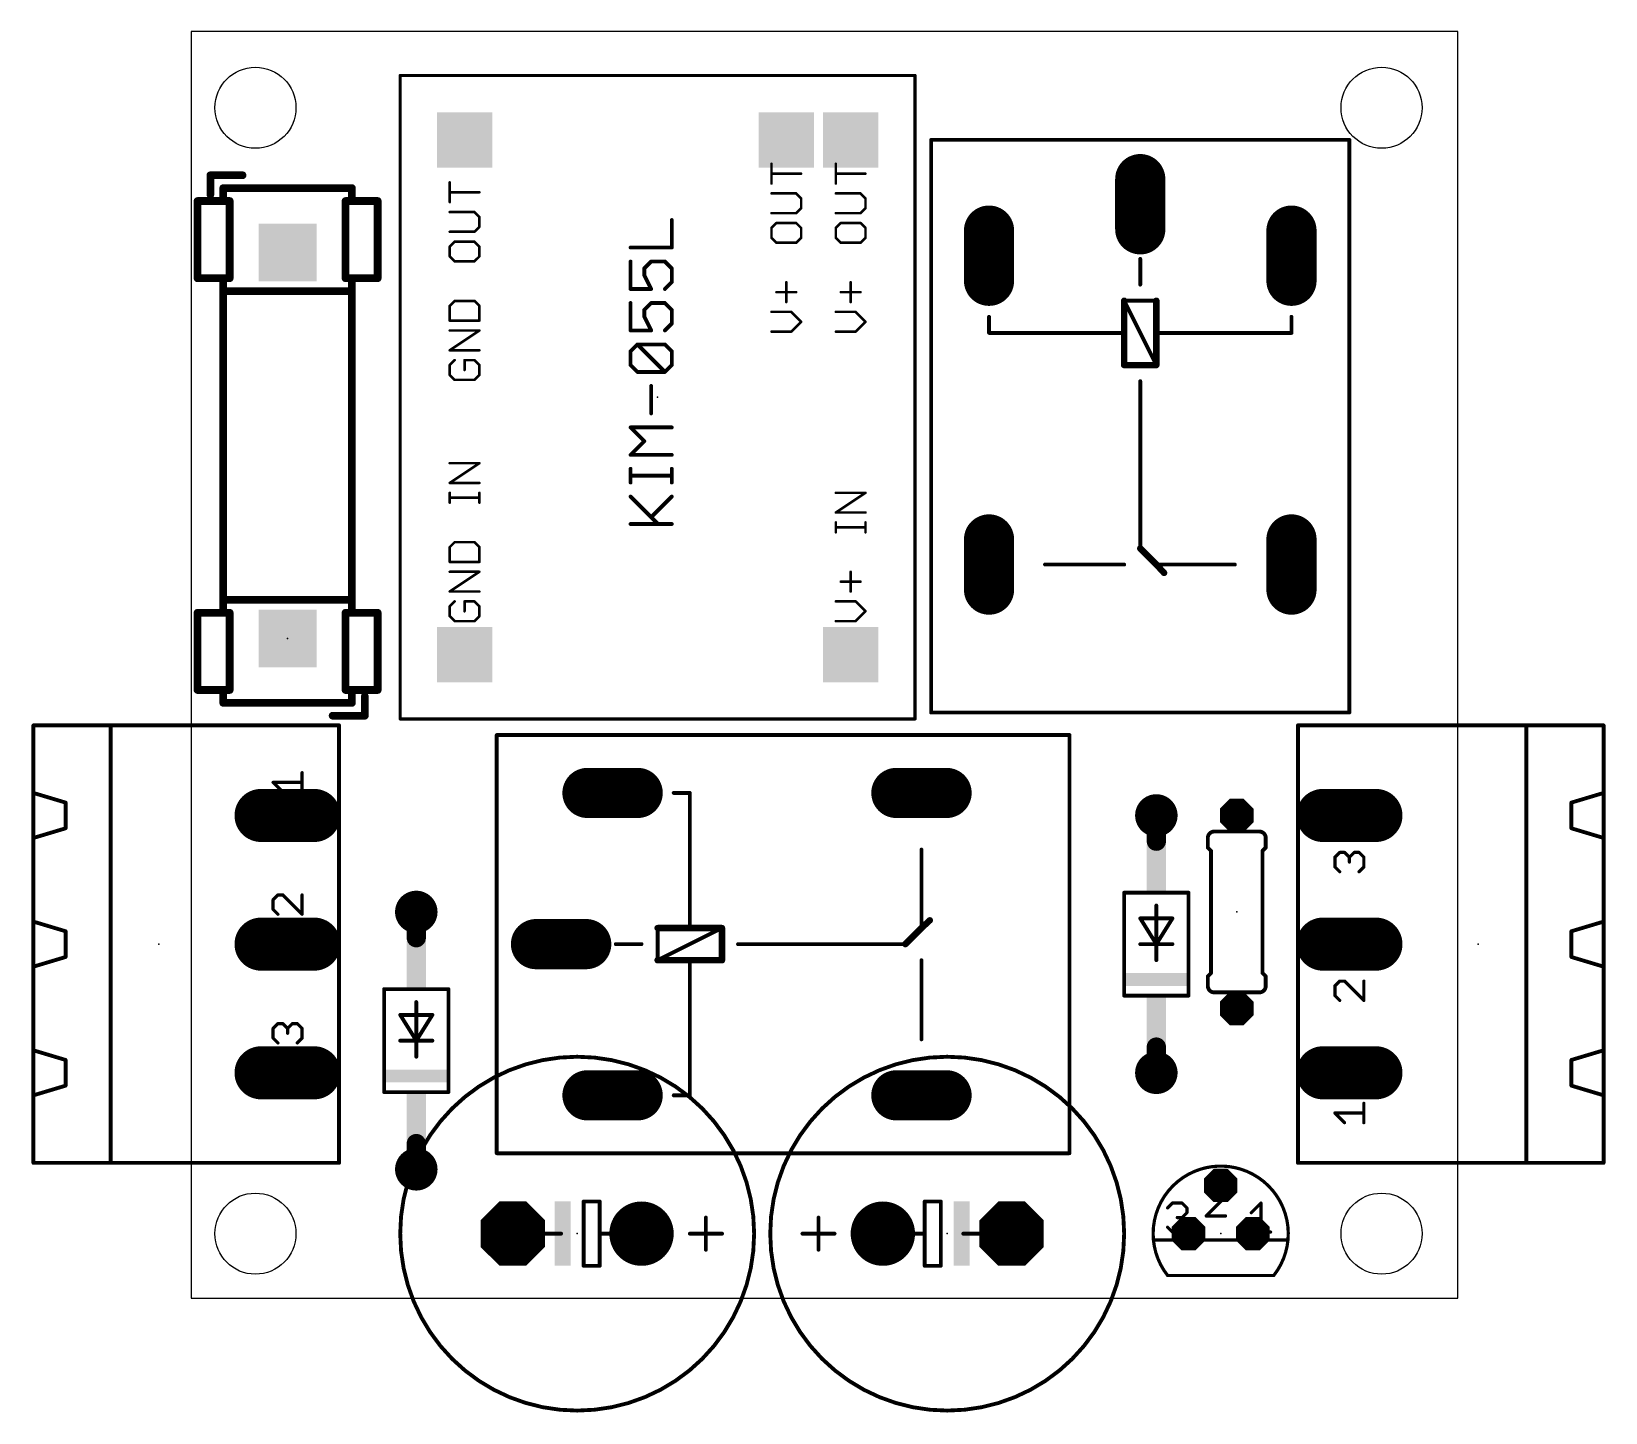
# Model space of a CAD drawing. Extents: x -6.3 to 55.8, y -4.5 to 50.
import ezdxf

# ---------------------------------------------------------------- set-up
doc = ezdxf.new("R2010")
doc.units = 0
for name, color, linetype in [('17', 94, 'CONTINUOUS'), ('20', 178, 'CONTINUOUS'), ('21', 251, 'CONTINUOUS'), ('23', 178, 'CONTINUOUS'), ('51', 251, 'CONTINUOUS')]:
    doc.layers.add(name, color=color, linetype=linetype)

# ---------------------------------------------------------------- blocks, each defined once
blk = doc.blocks.new('RECT')
blk.add_solid([(-0.5, -0.5), (0.5, -0.5), (-0.5, 0.5), (0.5, 0.5)])
blk = doc.blocks.new('ROUNDP')
at = {"const_width": 0.5}
blk.add_lwpolyline([(0, -0.25, 1), (0, 0.25, 1), (0, -0.25)], format="xyb", dxfattribs=at)
blk = doc.blocks.new('OCTAGONP')
at = {"const_width": 0.5}
blk.add_lwpolyline([(-0.25, -0.1036), (-0.25, 0.1036), (-0.1036, 0.25), (0.1036, 0.25), (0.25, 0.1036), (0.25, -0.1036), (0.1036, -0.25), (-0.1036, -0.25), (-0.25, -0.1036), (-0.25, 0.1036)], dxfattribs=at)
blk = doc.blocks.new('SQUAREP')
blk.add_solid([(-0.5, -0.5), (0.5, -0.5), (-0.5, 0.5), (0.5, 0.5)])
blk = doc.blocks.new('LONGP100')
at = {"const_width": 1}
blk.add_lwpolyline([(-0.5, 0), (0.5, 0)], dxfattribs=at)
at = {"const_width": 0.5}
for points in [[(-0.5, 0.25, 1), (-0.5, -0.25)], [(0.5, -0.25, 1), (0.5, 0.25)]]:
    blk.add_lwpolyline(points, format="xyb", dxfattribs=at)

msp = doc.modelspace()

# ---------------------------------------------------------------- linework, layer by layer
at = {"layer": '20'}
for centre in [(2.54, 46.99), (46.99, 46.99), (2.54, 2.54), (46.99, 2.54)]:
    msp.add_circle(centre, 1.6, dxfattribs=at)
at = {"layer": '21'}
for p, q in [((50, 50), (0, 50)), ((0, 50), (0, 0)), ((50, 0), (50, 50)), ((0, 0), (50, 0))]:
    msp.add_line(p, q, dxfattribs=at)
for points, const_width in [([(8.255, 48.2918, 1), (8.255, 48.2283)], 0.0635), ([(8.2868, 48.26, 1), (8.2233, 48.26)], 0.0635), ([(28.6068, 48.26, 1), (28.5433, 48.26)], 0.0635), ([(28.575, 48.2283, 1), (28.575, 48.2918)], 0.0635), ([(29.2481, 45.72, 1), (29.1719, 45.72)], 0.0762), ([(29.21, 45.7581, 1), (29.21, 45.6819)], 0.0762), ([(45.7581, 45.72, 1), (45.6819, 45.72)], 0.0762), ([(45.72, 45.6819, 1), (45.72, 45.7581)], 0.0762), ([(22.9352, 44.7774, 1), (22.8844, 44.7774)], 0.0508), ([(25.4752, 44.7774, 1), (25.4244, 44.7774)], 0.0508), ([(0.8382, 44.323, 1), (0.6858, 44.323)], 0.1524), ([(0.762, 44.3992, 1), (0.762, 44.2468)], 0.1524), ([(2.032, 44.2468, 1), (2.032, 44.3992)], 0.1524), ([(22.9098, 44.413, 1), (22.9098, 44.3622)], 0.0508), ([(24.0792, 44.3622, 1), (24.0792, 44.413)], 0.0508), ([(25.4498, 44.413, 1), (25.4498, 44.3622)], 0.0508), ([(26.6192, 44.3622, 1), (26.6192, 44.413)], 0.0508), ([(0.6858, 43.561, 1), (0.8382, 43.561)], 0.1524), ([(1.27, 43.8912, 1), (1.27, 43.7388)], 0.1524), ([(1.3462, 43.815, 1), (1.1938, 43.815)], 0.1524), ([(6.4262, 43.815, 1), (6.2738, 43.815)], 0.1524), ([(6.35, 43.7388, 1), (6.35, 43.8912)], 0.1524), ([(10.2352, 44.0418, 1), (10.1844, 44.0418)], 0.0508), ([(10.2098, 43.6774, 1), (10.2098, 43.6266)], 0.0508), ([(11.3792, 43.6266, 1), (11.3792, 43.6774)], 0.0508), ([(22.8844, 43.9978, 1), (22.9352, 43.9978)], 0.0508), ([(22.9098, 43.6334, 1), (22.9098, 43.5826)], 0.0508), ([(23.9023, 43.6259, 1), (23.8663, 43.59)], 0.0508), ([(23.8843, 43.5826, 1), (23.8843, 43.6334)], 0.0508), ([(25.4244, 43.9978, 1), (25.4752, 43.9978)], 0.0508), ([(25.4498, 43.6334, 1), (25.4498, 43.5826)], 0.0508), ([(26.4423, 43.6259, 1), (26.4063, 43.59)], 0.0508), ([(26.4243, 43.5826, 1), (26.4243, 43.6334)], 0.0508), ([(0.3302, 43.307, 1), (0.1778, 43.307)], 0.1524), ([(0.254, 43.3832, 1), (0.254, 43.2308)], 0.1524), ([(1.27, 43.3832, 1), (1.27, 43.2308)], 0.1524), ([(1.1938, 43.307, 1), (1.3462, 43.307)], 0.1524), ([(1.27, 43.2308, 1), (1.27, 43.3832)], 0.1524), ([(1.6002, 43.307, 1), (1.4478, 43.307)], 0.1524), ([(1.524, 43.2308, 1), (1.524, 43.3832)], 0.1524), ([(6.1722, 43.307, 1), (6.0198, 43.307)], 0.1524), ([(6.096, 43.3832, 1), (6.096, 43.2308)], 0.1524), ([(6.35, 43.3832, 1), (6.35, 43.2308)], 0.1524), ([(6.2738, 43.307, 1), (6.4262, 43.307)], 0.1524), ([(6.35, 43.2308, 1), (6.35, 43.3832)], 0.1524), ([(7.4422, 43.307, 1), (7.2898, 43.307)], 0.1524), ([(7.366, 43.2308, 1), (7.366, 43.3832)], 0.1524), ([(10.1844, 43.2622, 1), (10.2352, 43.2622)], 0.0508), ([(10.2098, 42.8978, 1), (10.2098, 42.847)], 0.0508), ([(11.2023, 42.8903, 1), (11.1663, 42.8544)], 0.0508), ([(11.1843, 42.847, 1), (11.1843, 42.8978)], 0.0508), ([(22.9098, 42.8538, 1), (22.9098, 42.803)], 0.0508), ([(23.8663, 42.8463, 1), (23.9023, 42.8104)], 0.0508), ([(23.8843, 42.803, 1), (23.8843, 42.8538)], 0.0508), ([(24.1046, 43.4131, 1), (24.0538, 43.4131)], 0.0508), ([(24.0538, 43.0233, 1), (24.1046, 43.0233)], 0.0508), ([(24.0612, 43.3951, 1), (24.0972, 43.431)], 0.0508), ([(24.0972, 43.0053, 1), (24.0612, 43.0412)], 0.0508), ([(25.4498, 42.8538, 1), (25.4498, 42.803)], 0.0508), ([(26.4063, 42.8463, 1), (26.4423, 42.8104)], 0.0508), ([(26.4243, 42.803, 1), (26.4243, 42.8538)], 0.0508), ([(26.6446, 43.4131, 1), (26.5938, 43.4131)], 0.0508), ([(26.5938, 43.0233, 1), (26.6446, 43.0233)], 0.0508), ([(26.6012, 43.3951, 1), (26.6372, 43.431)], 0.0508), ([(26.6372, 43.0053, 1), (26.6012, 43.0412)], 0.0508), ([(11.4046, 42.6775, 1), (11.3538, 42.6775)], 0.0508), ([(11.3538, 42.2877, 1), (11.4046, 42.2877)], 0.0508), ([(11.3612, 42.6595, 1), (11.3972, 42.6954)], 0.0508), ([(11.3972, 42.2697, 1), (11.3612, 42.3056)], 0.0508), ([(19.0119, 42.5552, 1), (18.9357, 42.5552)], 0.0762), ([(22.9352, 42.2437, 1), (22.8844, 42.2437)], 0.0508), ([(22.8918, 42.2616, 1), (22.9278, 42.2257)], 0.0508), ([(23.1047, 42.464, 1), (23.1047, 42.4132)], 0.0508), ([(23.1227, 42.4206, 1), (23.0867, 42.4565)], 0.0508), ([(23.9023, 42.4565, 1), (23.8663, 42.4206)], 0.0508), ([(23.8843, 42.4132, 1), (23.8843, 42.464)], 0.0508), ([(24.1046, 42.2437, 1), (24.0538, 42.2437)], 0.0508), ([(24.0612, 42.2257, 1), (24.0972, 42.2616)], 0.0508), ([(25.4752, 42.2437, 1), (25.4244, 42.2437)], 0.0508), ([(25.4318, 42.2616, 1), (25.4678, 42.2257)], 0.0508), ([(25.6447, 42.464, 1), (25.6447, 42.4132)], 0.0508), ([(25.6627, 42.4206, 1), (25.6267, 42.4565)], 0.0508), ([(26.4423, 42.4565, 1), (26.4063, 42.4206)], 0.0508), ([(26.4243, 42.4132, 1), (26.4243, 42.464)], 0.0508), ([(26.6446, 42.2437, 1), (26.5938, 42.2437)], 0.0508), ([(26.6012, 42.2257, 1), (26.6372, 42.2616)], 0.0508), ([(10.2098, 42.1182, 1), (10.2098, 42.0674)], 0.0508), ([(10.4047, 41.7284, 1), (10.4047, 41.6776)], 0.0508), ([(10.4227, 41.685, 1), (10.3867, 41.7209)], 0.0508), ([(11.1663, 42.1107, 1), (11.2023, 42.0748)], 0.0508), ([(11.2023, 41.7209, 1), (11.1663, 41.685)], 0.0508), ([(11.1843, 42.0674, 1), (11.1843, 42.1182)], 0.0508), ([(11.1843, 41.6776, 1), (11.1843, 41.7284)], 0.0508), ([(22.9278, 41.8718, 1), (22.8918, 41.8359)], 0.0508), ([(22.8844, 41.8539, 1), (22.9352, 41.8539)], 0.0508), ([(23.1047, 41.6844, 1), (23.1047, 41.6336)], 0.0508), ([(23.0867, 41.641, 1), (23.1227, 41.677)], 0.0508), ([(23.8663, 41.677, 1), (23.9023, 41.641)], 0.0508), ([(23.8843, 41.6336, 1), (23.8843, 41.6844)], 0.0508), ([(24.0538, 41.8539, 1), (24.1046, 41.8539)], 0.0508), ([(24.0972, 41.8359, 1), (24.0612, 41.8718)], 0.0508), ([(25.4678, 41.8718, 1), (25.4318, 41.8359)], 0.0508), ([(25.4244, 41.8539, 1), (25.4752, 41.8539)], 0.0508), ([(25.6447, 41.6844, 1), (25.6447, 41.6336)], 0.0508), ([(25.6267, 41.641, 1), (25.6627, 41.677)], 0.0508), ([(26.4063, 41.677, 1), (26.4423, 41.641)], 0.0508), ([(26.4243, 41.6336, 1), (26.4243, 41.6844)], 0.0508), ([(26.5938, 41.8539, 1), (26.6446, 41.8539)], 0.0508), ([(26.6372, 41.8359, 1), (26.6012, 41.8718)], 0.0508), ([(10.2352, 41.5081, 1), (10.1844, 41.5081)], 0.0508), ([(10.1918, 41.526, 1), (10.2278, 41.4901)], 0.0508), ([(10.2278, 41.1362, 1), (10.1918, 41.1003)], 0.0508), ([(10.1844, 41.1183, 1), (10.2352, 41.1183)], 0.0508), ([(11.4046, 41.5081, 1), (11.3538, 41.5081)], 0.0508), ([(11.3538, 41.1183, 1), (11.4046, 41.1183)], 0.0508), ([(11.3612, 41.4901, 1), (11.3972, 41.526)], 0.0508), ([(11.3972, 41.1003, 1), (11.3612, 41.1362)], 0.0508), ([(17.3468, 41.5087, 1), (17.3468, 41.4325)], 0.0762), ([(18.9357, 41.4706, 1), (19.0119, 41.4706)], 0.0762), ([(18.9738, 41.4325, 1), (18.9738, 41.5087)], 0.0762), ([(37.5031, 41.021, 1), (37.4269, 41.021)], 0.0762), ([(0.254, 40.3352, 1), (0.254, 40.1828)], 0.1524), ([(1.3462, 40.259, 1), (1.1938, 40.259)], 0.1524), ([(1.27, 40.3352, 1), (1.27, 40.1828)], 0.1524), ([(1.27, 40.1828, 1), (1.27, 40.3352)], 0.1524), ([(1.524, 40.1828, 1), (1.524, 40.3352)], 0.1524), ([(6.096, 40.3352, 1), (6.096, 40.1828)], 0.1524), ([(6.4262, 40.259, 1), (6.2738, 40.259)], 0.1524), ([(6.35, 40.3352, 1), (6.35, 40.1828)], 0.1524), ([(6.35, 40.1828, 1), (6.35, 40.3352)], 0.1524), ([(7.366, 40.1828, 1), (7.366, 40.3352)], 0.1524), ([(10.4047, 40.9488, 1), (10.4047, 40.898)], 0.0508), ([(10.3867, 40.9054, 1), (10.4227, 40.9413)], 0.0508), ([(11.1663, 40.9413, 1), (11.2023, 40.9054)], 0.0508), ([(11.1843, 40.898, 1), (11.1843, 40.9488)], 0.0508), ([(17.3849, 40.9181, 1), (17.3087, 40.9181)], 0.0762), ([(17.9272, 40.6469, 1), (17.851, 40.6469)], 0.0762), ([(17.8622, 40.6739, 1), (17.9161, 40.62)], 0.0762), ([(17.851, 40.3757, 1), (17.9272, 40.3757)], 0.0762), ([(17.9232, 40.3928, 1), (17.8551, 40.3587)], 0.0762), ([(18.1603, 40.9562, 1), (18.1603, 40.88)], 0.0762), ([(18.1872, 40.8911, 1), (18.1334, 40.945)], 0.0762), ([(18.7296, 40.945, 1), (18.6757, 40.8911)], 0.0762), ([(18.7026, 40.88, 1), (18.7026, 40.9562)], 0.0762), ([(19.0119, 40.6469, 1), (18.9357, 40.6469)], 0.0762), ([(18.9469, 40.62, 1), (19.0007, 40.6739)], 0.0762), ([(0.1778, 40.259, 1), (0.3302, 40.259)], 0.1524), ([(1.27, 39.8272, 1), (1.27, 39.6748)], 0.1524), ([(1.3462, 39.751, 1), (1.1938, 39.751)], 0.1524), ([(1.1938, 39.751, 1), (1.3462, 39.751)], 0.1524), ([(1.4478, 40.259, 1), (1.6002, 40.259)], 0.1524), ([(6.0198, 40.259, 1), (6.1722, 40.259)], 0.1524), ([(6.4262, 39.751, 1), (6.2738, 39.751)], 0.1524), ([(6.2738, 39.751, 1), (6.4262, 39.751)], 0.1524), ([(6.35, 39.6748, 1), (6.35, 39.8272)], 0.1524), ([(7.2898, 40.259, 1), (7.4422, 40.259)], 0.1524), ([(17.3468, 39.8715, 1), (17.3468, 39.7953)], 0.0762), ([(17.3087, 39.8334, 1), (17.3849, 39.8334)], 0.0762), ([(18.1262, 39.8164, 1), (18.1944, 39.8505)], 0.0762), ([(18.1603, 39.7953, 1), (18.1603, 39.8715)], 0.0762), ([(18.6757, 39.8604, 1), (18.7296, 39.8065)], 0.0762), ([(18.9357, 40.1046, 1), (19.0119, 40.1046)], 0.0762), ([(19.0007, 40.0776, 1), (18.9469, 40.1315)], 0.0762), ([(23.5199, 40.0998, 1), (23.4691, 40.0998)], 0.0508), ([(26.0599, 40.0998, 1), (26.0091, 40.0998)], 0.0508), ([(37.4269, 40.005, 1), (37.5031, 40.005)], 0.0762), ([(10.1918, 39.1873, 1), (10.2278, 39.1513)], 0.0508), ([(10.2352, 39.1693, 1), (10.1844, 39.1693)], 0.0508), ([(10.4047, 39.3896, 1), (10.4047, 39.3388)], 0.0508), ([(10.4227, 39.3462, 1), (10.3867, 39.3822)], 0.0508), ([(11.2023, 39.3822, 1), (11.1663, 39.3462)], 0.0508), ([(11.1843, 39.3388, 1), (11.1843, 39.3896)], 0.0508), ([(11.4046, 39.1693, 1), (11.3538, 39.1693)], 0.0508), ([(11.3612, 39.1513, 1), (11.3972, 39.1873)], 0.0508), ([(17.3849, 39.2809, 1), (17.3087, 39.2809)], 0.0762), ([(18.1603, 39.319, 1), (18.1603, 39.2428)], 0.0762), ([(18.1872, 39.254, 1), (18.1334, 39.3079)], 0.0762), ([(18.7296, 39.3079, 1), (18.6757, 39.254)], 0.0762), ([(18.7026, 39.2428, 1), (18.7026, 39.319)], 0.0762), ([(23.1047, 39.7354, 1), (23.1047, 39.6846)], 0.0508), ([(23.4691, 39.3202, 1), (23.5199, 39.3202)], 0.0508), ([(23.8843, 39.6846, 1), (23.8843, 39.7354)], 0.0508), ([(25.6447, 39.7354, 1), (25.6447, 39.6846)], 0.0508), ([(26.0091, 39.3202, 1), (26.0599, 39.3202)], 0.0508), ([(26.4243, 39.6846, 1), (26.4243, 39.7354)], 0.0508), ([(36.8935, 39.37, 1), (36.7665, 39.37)], 0.127), ([(36.83, 39.4081, 1), (36.83, 39.3319)], 0.0762), ([(36.8641, 39.387, 1), (36.7959, 39.353)], 0.0762), ([(38.1635, 39.37, 1), (38.0365, 39.37)], 0.127), ([(38.1, 39.3319, 1), (38.1, 39.4081)], 0.0762), ([(10.2098, 38.61, 1), (10.2098, 38.5592)], 0.0508), ([(10.1844, 38.5846, 1), (10.2352, 38.5846)], 0.0508), ([(11.3538, 38.5846, 1), (11.4046, 38.5846)], 0.0508), ([(11.3792, 38.5592, 1), (11.3792, 38.61)], 0.0508), ([(17.9272, 39.0098, 1), (17.851, 39.0098)], 0.0762), ([(17.8622, 39.0367, 1), (17.9161, 38.9828)], 0.0762), ([(17.851, 38.7386, 1), (17.9272, 38.7386)], 0.0762), ([(17.9232, 38.7556, 1), (17.8551, 38.7216)], 0.0762), ([(19.0119, 39.0098, 1), (18.9357, 39.0098)], 0.0762), ([(18.9469, 38.9828, 1), (19.0007, 39.0367)], 0.0762), ([(19.0007, 38.4405, 1), (18.9469, 38.4944)], 0.0762), ([(22.9098, 38.9558, 1), (22.9098, 38.905)], 0.0508), ([(23.7074, 38.9484, 1), (23.6714, 38.9124)], 0.0508), ([(23.6894, 38.905, 1), (23.6894, 38.9558)], 0.0508), ([(24.0972, 38.5226, 1), (24.0612, 38.5586)], 0.0508), ([(24.0612, 38.5226, 1), (24.0972, 38.5586)], 0.0508), ([(25.4498, 38.9558, 1), (25.4498, 38.905)], 0.0508), ([(26.2474, 38.9484, 1), (26.2114, 38.9124)], 0.0508), ([(26.2294, 38.905, 1), (26.2294, 38.9558)], 0.0508), ([(26.6372, 38.5226, 1), (26.6012, 38.5586)], 0.0508), ([(26.6012, 38.5226, 1), (26.6372, 38.5586)], 0.0508), ([(31.5341, 38.735, 1), (31.4579, 38.735)], 0.0762), ([(43.4721, 38.735, 1), (43.3959, 38.735)], 0.0762), ([(10.2098, 38.2202, 1), (10.2098, 38.1694)], 0.0508), ([(11.3933, 38.1737, 1), (11.3651, 38.2159)], 0.0508), ([(11.3792, 38.1694, 1), (11.3792, 38.2202)], 0.0508), ([(17.3468, 38.2344, 1), (17.3468, 38.1582)], 0.0762), ([(17.3087, 38.1963, 1), (17.3849, 38.1963)], 0.0762), ([(18.1262, 38.1792, 1), (18.1944, 38.2133)], 0.0762), ([(18.1603, 38.1582, 1), (18.1603, 38.2344)], 0.0762), ([(18.6757, 38.2232, 1), (18.7296, 38.1693)], 0.0762), ([(18.9357, 38.4674, 1), (19.0119, 38.4674)], 0.0762), ([(22.9098, 38.1762, 1), (22.9098, 38.1254)], 0.0508), ([(23.6714, 38.1688, 1), (23.7074, 38.1328)], 0.0508), ([(23.6894, 38.1254, 1), (23.6894, 38.1762)], 0.0508), ([(25.4498, 38.1762, 1), (25.4498, 38.1254)], 0.0508), ([(26.2114, 38.1688, 1), (26.2474, 38.1328)], 0.0508), ([(26.2294, 38.1254, 1), (26.2294, 38.1762)], 0.0508), ([(31.496, 38.1381, 1), (31.496, 38.0619)], 0.0762), ([(31.4579, 38.1, 1), (31.5341, 38.1)], 0.0762), ([(36.8935, 38.1, 1), (36.7665, 38.1)], 0.127), ([(36.7665, 38.1, 1), (36.8935, 38.1)], 0.127), ([(36.83, 38.0619, 1), (36.83, 38.1381)], 0.0762), ([(38.1635, 38.1, 1), (38.0365, 38.1)], 0.127), ([(38.0365, 38.1, 1), (38.1635, 38.1)], 0.127), ([(38.1, 38.1381, 1), (38.1, 38.0619)], 0.0762), ([(43.3959, 38.1, 1), (43.4721, 38.1)], 0.0762), ([(43.434, 38.0619, 1), (43.434, 38.1381)], 0.0762), ([(10.2098, 37.4406, 1), (10.2098, 37.3898)], 0.0508), ([(10.1957, 37.4363, 1), (10.2239, 37.3941)], 0.0508), ([(11.3792, 37.3898, 1), (11.3792, 37.4406)], 0.0508), ([(17.3849, 37.3726, 1), (17.3087, 37.3726)], 0.0762), ([(17.3199, 37.3995, 1), (17.3738, 37.3457)], 0.0762), ([(17.6449, 37.6707, 1), (17.591, 37.6168)], 0.0762), ([(17.618, 37.6819, 1), (17.618, 37.6057)], 0.0762), ([(17.6449, 37.6168, 1), (17.591, 37.6707)], 0.0762), ([(18.7296, 37.6707, 1), (18.6757, 37.6168)], 0.0762), ([(18.7026, 37.6057, 1), (18.7026, 37.6819)], 0.0762), ([(19.0119, 37.3726, 1), (18.9357, 37.3726)], 0.0762), ([(18.9469, 37.3457, 1), (19.0007, 37.3995)], 0.0762), ([(10.1918, 36.8485, 1), (10.2278, 36.8125)], 0.0508), ([(10.2352, 36.8305, 1), (10.1844, 36.8305)], 0.0508), ([(10.4227, 37.0074, 1), (10.3867, 37.0434)], 0.0508), ([(10.7945, 37.0508, 1), (10.7945, 37)], 0.0508), ([(10.8199, 37.0254, 1), (10.7691, 37.0254)], 0.0508), ([(10.7691, 36.6356, 1), (10.8199, 36.6356)], 0.0508), ([(11.2023, 37.0434, 1), (11.1663, 37.0074)], 0.0508), ([(11.1843, 37, 1), (11.1843, 37.0508)], 0.0508), ([(11.4046, 36.8305, 1), (11.3538, 36.8305)], 0.0508), ([(11.3612, 36.8125, 1), (11.3972, 36.8485)], 0.0508), ([(17.3738, 36.8572, 1), (17.3199, 36.8033)], 0.0762), ([(17.3087, 36.8303, 1), (17.3849, 36.8303)], 0.0762), ([(18.9357, 36.8303, 1), (19.0119, 36.8303)], 0.0762), ([(19.0007, 36.8033, 1), (18.9469, 36.8572)], 0.0762), ([(36.83, 36.8935, 1), (36.83, 36.7665)], 0.127), ([(36.7665, 36.83, 1), (36.8935, 36.83)], 0.127), ([(38.0365, 36.83, 1), (38.1635, 36.83)], 0.127), ([(38.0659, 36.813, 1), (38.1341, 36.847)], 0.0762), ([(38.1, 36.7665, 1), (38.1, 36.8935)], 0.127), ([(10.2278, 36.4587, 1), (10.1918, 36.4227)], 0.0508), ([(10.1844, 36.4407, 1), (10.2352, 36.4407)], 0.0508), ([(10.4047, 36.2712, 1), (10.4047, 36.2204)], 0.0508), ([(10.3867, 36.2278, 1), (10.4227, 36.2638)], 0.0508), ([(11.1663, 36.2638, 1), (11.2023, 36.2278)], 0.0508), ([(11.1843, 36.2204, 1), (11.1843, 36.2712)], 0.0508), ([(11.3538, 36.4407, 1), (11.4046, 36.4407)], 0.0508), ([(11.3972, 36.4227, 1), (11.3612, 36.4587)], 0.0508), ([(17.618, 36.5972, 1), (17.618, 36.521)], 0.0762), ([(17.591, 36.5322, 1), (17.6449, 36.586)], 0.0762), ([(18.1984, 36.0066, 1), (18.1222, 36.0066)], 0.0762), ([(18.6757, 36.586, 1), (18.7296, 36.5322)], 0.0762), ([(18.6757, 36.5322, 1), (18.7296, 36.586)], 0.0762), ([(18.7026, 36.521, 1), (18.7026, 36.5972)], 0.0762), ([(37.5031, 36.195, 1), (37.4269, 36.195)], 0.0762), ([(18.1222, 34.922, 1), (18.1984, 34.922)], 0.0762), ([(17.3738, 34.3964, 1), (17.3199, 34.3425)], 0.0762), ([(17.3468, 34.4076, 1), (17.3468, 34.3314)], 0.0762), ([(18.9738, 34.3314, 1), (18.9738, 34.4076)], 0.0762), ([(17.9161, 33.8002, 1), (17.8622, 33.8541)], 0.0762), ([(17.8622, 33.8002, 1), (17.9161, 33.8541)], 0.0762), ([(10.2098, 32.983, 1), (10.2098, 32.9322)], 0.0508), ([(11.3933, 32.9364, 1), (11.3651, 32.9787)], 0.0508), ([(11.3792, 32.9322, 1), (11.3792, 32.983)], 0.0508), ([(17.3468, 33.3229, 1), (17.3468, 33.2467)], 0.0762), ([(17.3199, 33.3117, 1), (17.3738, 33.2579)], 0.0762), ([(18.9738, 33.2467, 1), (18.9738, 33.3229)], 0.0762), ([(17.3849, 32.7357, 1), (17.3087, 32.7357)], 0.0762), ([(17.3468, 32.5026, 1), (17.3468, 32.4264)], 0.0762), ([(19.0119, 32.7357, 1), (18.9357, 32.7357)], 0.0762), ([(18.9738, 32.4264, 1), (18.9738, 32.5026)], 0.0762), ([(10.2098, 32.2034, 1), (10.2098, 32.1526)], 0.0508), ([(10.1957, 32.1991, 1), (10.2239, 32.1569)], 0.0508), ([(10.2352, 31.7882, 1), (10.1844, 31.7882)], 0.0508), ([(11.4046, 31.7882, 1), (11.3538, 31.7882)], 0.0508), ([(11.3792, 32.1526, 1), (11.3792, 32.2034)], 0.0508), ([(17.3087, 32.1934, 1), (17.3849, 32.1934)], 0.0762), ([(17.3738, 31.6678, 1), (17.3199, 31.6139)], 0.0762), ([(18.9357, 32.1934, 1), (19.0119, 32.1934)], 0.0762), ([(19.0007, 31.6139, 1), (18.9469, 31.6678)], 0.0762), ([(25.4498, 31.8136, 1), (25.4498, 31.7628)], 0.0508), ([(26.6333, 31.7671, 1), (26.6051, 31.8093)], 0.0508), ([(26.6192, 31.7628, 1), (26.6192, 31.8136)], 0.0508), ([(10.2098, 31.6187, 1), (10.2098, 31.5679)], 0.0508), ([(10.1844, 31.3984, 1), (10.2352, 31.3984)], 0.0508), ([(11.3538, 31.3984, 1), (11.4046, 31.3984)], 0.0508), ([(11.3792, 31.5679, 1), (11.3792, 31.6187)], 0.0508), ([(17.3468, 30.5943, 1), (17.3468, 30.5181)], 0.0762), ([(18.1334, 30.8543, 1), (18.1872, 30.8004)], 0.0762), ([(18.4045, 30.5293, 1), (18.4584, 30.5831)], 0.0762), ([(18.9738, 30.5181, 1), (18.9738, 30.5943)], 0.0762), ([(25.4498, 31.034, 1), (25.4498, 30.9832)], 0.0508), ([(25.4357, 31.0297, 1), (25.4639, 30.9875)], 0.0508), ([(25.4752, 30.6188, 1), (25.4244, 30.6188)], 0.0508), ([(25.4498, 30.4493, 1), (25.4498, 30.3985)], 0.0508), ([(26.6446, 30.6188, 1), (26.5938, 30.6188)], 0.0508), ([(26.6192, 30.9832, 1), (26.6192, 31.034)], 0.0508), ([(26.6192, 30.3985, 1), (26.6192, 30.4493)], 0.0508), ([(10.4047, 29.8646, 1), (10.4047, 29.8138)], 0.0508), ([(10.4227, 29.8212, 1), (10.3867, 29.8572)], 0.0508), ([(11.2023, 29.8572, 1), (11.1663, 29.8212)], 0.0508), ([(11.1843, 29.8138, 1), (11.1843, 29.8646)], 0.0508), ([(25.4244, 30.229, 1), (25.4752, 30.229)], 0.0508), ([(26.5938, 30.229, 1), (26.6446, 30.229)], 0.0508), ([(10.1918, 29.6623, 1), (10.2278, 29.6263)], 0.0508), ([(10.2352, 29.6443, 1), (10.1844, 29.6443)], 0.0508), ([(11.4046, 29.6443, 1), (11.3538, 29.6443)], 0.0508), ([(11.3612, 29.6263, 1), (11.3972, 29.6623)], 0.0508), ([(37.5099, 29.6359, 1), (37.4201, 29.5461)], 0.127), ([(37.4269, 29.591, 1), (37.5031, 29.591)], 0.0762), ([(10.2098, 29.085, 1), (10.2098, 29.0342)], 0.0508), ([(10.1844, 29.0596, 1), (10.2352, 29.0596)], 0.0508), ([(10.2098, 28.6952, 1), (10.2098, 28.6444)], 0.0508), ([(11.3538, 29.0596, 1), (11.4046, 29.0596)], 0.0508), ([(11.3933, 28.6487, 1), (11.3651, 28.6909)], 0.0508), ([(11.3792, 29.0342, 1), (11.3792, 29.085)], 0.0508), ([(11.3792, 28.6444, 1), (11.3792, 28.6952)], 0.0508), ([(26.0599, 28.6698, 1), (26.0091, 28.6698)], 0.0508), ([(33.7058, 28.9941, 1), (33.7058, 28.9179)], 0.0762), ([(36.83, 28.9179, 1), (36.83, 28.9941)], 0.0762), ([(38.1467, 28.9991, 1), (38.0533, 28.9129)], 0.127), ([(38.0551, 28.9111, 1), (38.1449, 29.0009)], 0.127), ([(38.1, 28.9941, 1), (38.1, 28.9179)], 0.0762), ([(38.3581, 28.5827, 1), (38.4515, 28.6689)], 0.127), ([(41.1988, 28.9179, 1), (41.1988, 28.9941)], 0.0762), ([(25.6447, 28.3054, 1), (25.6447, 28.2546)], 0.0508), ([(26.4243, 28.2546, 1), (26.4243, 28.3054)], 0.0508), ([(1.27, 27.6352, 1), (1.27, 27.4828)], 0.1524), ([(1.3462, 27.559, 1), (1.1938, 27.559)], 0.1524), ([(1.1938, 27.559, 1), (1.3462, 27.559)], 0.1524), ([(6.4262, 27.559, 1), (6.2738, 27.559)], 0.1524), ([(6.2738, 27.559, 1), (6.4262, 27.559)], 0.1524), ([(6.35, 27.4828, 1), (6.35, 27.6352)], 0.1524), ([(10.1918, 27.3235, 1), (10.2278, 27.2875)], 0.0508), ([(10.2098, 27.9156, 1), (10.2098, 27.8648)], 0.0508), ([(10.1957, 27.9113, 1), (10.2239, 27.8691)], 0.0508), ([(10.2352, 27.3055, 1), (10.1844, 27.3055)], 0.0508), ([(10.4227, 27.4824, 1), (10.3867, 27.5184)], 0.0508), ([(10.7945, 27.5258, 1), (10.7945, 27.475)], 0.0508), ([(10.8199, 27.5004, 1), (10.7691, 27.5004)], 0.0508), ([(11.2023, 27.5184, 1), (11.1663, 27.4824)], 0.0508), ([(11.1843, 27.475, 1), (11.1843, 27.5258)], 0.0508), ([(11.4046, 27.3055, 1), (11.3538, 27.3055)], 0.0508), ([(11.3612, 27.2875, 1), (11.3972, 27.3235)], 0.0508), ([(11.3792, 27.8648, 1), (11.3792, 27.9156)], 0.0508), ([(25.4498, 27.5258, 1), (25.4498, 27.475)], 0.0508), ([(26.0091, 27.8902, 1), (26.0599, 27.8902)], 0.0508), ([(26.2474, 27.5184, 1), (26.2114, 27.4824)], 0.0508), ([(26.2294, 27.475, 1), (26.2294, 27.5258)], 0.0508), ([(0.3302, 27.051, 1), (0.1778, 27.051)], 0.1524), ([(0.254, 27.1272, 1), (0.254, 26.9748)], 0.1524), ([(1.27, 27.1272, 1), (1.27, 26.9748)], 0.1524), ([(1.1938, 27.051, 1), (1.3462, 27.051)], 0.1524), ([(1.27, 26.9748, 1), (1.27, 27.1272)], 0.1524), ([(1.6002, 27.051, 1), (1.4478, 27.051)], 0.1524), ([(1.524, 26.9748, 1), (1.524, 27.1272)], 0.1524), ([(6.1722, 27.051, 1), (6.0198, 27.051)], 0.1524), ([(6.096, 27.1272, 1), (6.096, 26.9748)], 0.1524), ([(6.35, 27.1272, 1), (6.35, 26.9748)], 0.1524), ([(6.2738, 27.051, 1), (6.4262, 27.051)], 0.1524), ([(6.35, 26.9748, 1), (6.35, 27.1272)], 0.1524), ([(7.4422, 27.051, 1), (7.2898, 27.051)], 0.1524), ([(7.366, 26.9748, 1), (7.366, 27.1272)], 0.1524), ([(10.2278, 26.9337, 1), (10.1918, 26.8977)], 0.0508), ([(10.1844, 26.9157, 1), (10.2352, 26.9157)], 0.0508), ([(10.4047, 26.7462, 1), (10.4047, 26.6954)], 0.0508), ([(10.3867, 26.7028, 1), (10.4227, 26.7388)], 0.0508), ([(10.7691, 27.1106, 1), (10.8199, 27.1106)], 0.0508), ([(11.1663, 26.7388, 1), (11.2023, 26.7028)], 0.0508), ([(11.1843, 26.6954, 1), (11.1843, 26.7462)], 0.0508), ([(11.3538, 26.9157, 1), (11.4046, 26.9157)], 0.0508), ([(11.3972, 26.8977, 1), (11.3612, 26.9337)], 0.0508), ([(25.4498, 26.7462, 1), (25.4498, 26.6954)], 0.0508), ([(26.2114, 26.7388, 1), (26.2474, 26.7028)], 0.0508), ([(26.2294, 26.6954, 1), (26.2294, 26.7462)], 0.0508), ([(26.6372, 27.0926, 1), (26.6012, 27.1286)], 0.0508), ([(26.6012, 27.0926, 1), (26.6372, 27.1286)], 0.0508), ([(0.254, 24.0792, 1), (0.254, 23.9268)], 0.1524), ([(0.1778, 24.003, 1), (0.3302, 24.003)], 0.1524), ([(1.27, 24.0792, 1), (1.27, 23.9268)], 0.1524), ([(1.3462, 24.003, 1), (1.1938, 24.003)], 0.1524), ([(1.27, 23.5712, 1), (1.27, 23.4188)], 0.1524), ([(1.27, 23.9268, 1), (1.27, 24.0792)], 0.1524), ([(1.4478, 24.003, 1), (1.6002, 24.003)], 0.1524), ([(1.524, 23.9268, 1), (1.524, 24.0792)], 0.1524), ([(6.096, 24.0792, 1), (6.096, 23.9268)], 0.1524), ([(6.0198, 24.003, 1), (6.1722, 24.003)], 0.1524), ([(6.35, 24.0792, 1), (6.35, 23.9268)], 0.1524), ([(6.4262, 24.003, 1), (6.2738, 24.003)], 0.1524), ([(6.35, 23.9268, 1), (6.35, 24.0792)], 0.1524), ([(6.35, 23.4188, 1), (6.35, 23.5712)], 0.1524), ([(6.9342, 23.749, 1), (6.7818, 23.749)], 0.1524), ([(7.2898, 24.003, 1), (7.4422, 24.003)], 0.1524), ([(7.366, 23.9268, 1), (7.366, 24.0792)], 0.1524), ([(1.1938, 23.495, 1), (1.3462, 23.495)], 0.1524), ([(5.588, 23.0632, 1), (5.588, 22.9108)], 0.1524), ([(6.2738, 23.495, 1), (6.4262, 23.495)], 0.1524), ([(6.7818, 22.987, 1), (6.9342, 22.987)], 0.1524), ([(6.858, 22.9108, 1), (6.858, 23.0632)], 0.1524), ([(29.21, 23.1521, 1), (29.21, 23.0759)], 0.0762), ([(29.1719, 23.114, 1), (29.2481, 23.114)], 0.0762), ([(45.6819, 23.114, 1), (45.7581, 23.114)], 0.0762), ([(45.72, 23.0759, 1), (45.72, 23.1521)], 0.0762), ([(-6.1849, 22.606, 1), (-6.2611, 22.606)], 0.0762), ([(-6.223, 22.6441, 1), (-6.223, 22.5679)], 0.0762), ([(-3.175, 22.6441, 1), (-3.175, 22.5679)], 0.0762), ([(-3.1369, 22.606, 1), (-3.2131, 22.606)], 0.0762), ([(-3.175, 22.5679, 1), (-3.175, 22.6441)], 0.0762), ([(5.8801, 22.606, 1), (5.8039, 22.606)], 0.0762), ([(5.842, 22.5679, 1), (5.842, 22.6441)], 0.0762), ([(8.255, 22.8917, 1), (8.255, 22.8283)], 0.0635), ([(8.2233, 22.86, 1), (8.2868, 22.86)], 0.0635), ([(28.5433, 22.86, 1), (28.6068, 22.86)], 0.0635), ([(28.575, 22.8283, 1), (28.575, 22.8917)], 0.0635), ([(43.7261, 22.606, 1), (43.6499, 22.606)], 0.0762), ([(43.688, 22.6441, 1), (43.688, 22.5679)], 0.0762), ([(52.7431, 22.606, 1), (52.6669, 22.606)], 0.0762), ([(52.705, 22.6441, 1), (52.705, 22.5679)], 0.0762), ([(52.705, 22.5679, 1), (52.705, 22.6441)], 0.0762), ([(55.7911, 22.606, 1), (55.7149, 22.606)], 0.0762), ([(55.753, 22.5679, 1), (55.753, 22.6441)], 0.0762), ([(12.065, 22.2631, 1), (12.065, 22.1869)], 0.0762), ([(12.1031, 22.225, 1), (12.0269, 22.225)], 0.0762), ([(34.7091, 22.225, 1), (34.6329, 22.225)], 0.0762), ([(34.671, 22.1869, 1), (34.671, 22.2631)], 0.0762), ([(4.4132, 20.7388, 1), (4.3498, 20.7388)], 0.0635), ([(-6.2121, 19.9755, 1), (-6.2339, 19.9025)], 0.0762), ([(-6.1849, 19.939, 1), (-6.2611, 19.939)], 0.0762), ([(-6.2611, 19.939, 1), (-6.1849, 19.939)], 0.0762), ([(3.2375, 20.3892, 1), (3.2375, 20.3257)], 0.0635), ([(3.26, 20.3799, 1), (3.2151, 20.335)], 0.0635), ([(3.5964, 19.9537, 1), (3.6413, 19.9986)], 0.0635), ([(4.3498, 19.9761, 1), (4.4132, 19.9761)], 0.0635), ([(4.3815, 20.3257, 1), (4.3815, 20.3892)], 0.0635), ([(19.05, 19.9771, 1), (19.05, 19.9009)], 0.0762), ([(19.7231, 19.939, 1), (19.6469, 19.939)], 0.0762), ([(19.685, 19.9009, 1), (19.685, 19.9771)], 0.0762), ([(55.7911, 19.939, 1), (55.7149, 19.939)], 0.0762), ([(55.7149, 19.939, 1), (55.7911, 19.939)], 0.0762), ([(55.7639, 19.9025, 1), (55.7421, 19.9755)], 0.0762), ([(-4.9149, 19.558, 1), (-4.9911, 19.558)], 0.0762), ([(-4.9639, 19.5215, 1), (-4.9421, 19.5945)], 0.0762), ([(5.8039, 19.685, 1), (5.8801, 19.685)], 0.0762), ([(43.6499, 19.685, 1), (43.7261, 19.685)], 0.0762), ([(54.5211, 19.558, 1), (54.4449, 19.558)], 0.0762), ([(54.4721, 19.5945, 1), (54.4939, 19.5215)], 0.0762), ([(-6.1849, 18.161, 1), (-6.2611, 18.161)], 0.0762), ([(-6.2339, 18.1975, 1), (-6.2121, 18.1245)], 0.0762), ([(-6.2611, 18.161, 1), (-6.1849, 18.161)], 0.0762), ([(-4.9911, 18.542, 1), (-4.9149, 18.542)], 0.0762), ([(-4.9421, 18.5055, 1), (-4.9639, 18.5785)], 0.0762), ([(5.8801, 18.415, 1), (5.8039, 18.415)], 0.0762), ([(40.386, 18.415, 0.4142), (40.132, 18.161)], 0.1524), ([(40.1701, 18.161, 1), (40.0939, 18.161)], 0.0762), ([(40.0939, 18.161, 1), (40.1701, 18.161)], 0.0762), ([(40.386, 18.3769, 1), (40.386, 18.4531)], 0.0762), ([(42.418, 18.161, 0.4142), (42.164, 18.415)], 0.1524), ([(42.164, 18.4531, 1), (42.164, 18.3769)], 0.0762), ([(42.4561, 18.161, 1), (42.3799, 18.161)], 0.0762), ([(42.3799, 18.161, 1), (42.4561, 18.161)], 0.0762), ([(43.7261, 18.415, 1), (43.6499, 18.415)], 0.0762), ([(54.4939, 18.5785, 1), (54.4721, 18.5055)], 0.0762), ([(54.4449, 18.542, 1), (54.5211, 18.542)], 0.0762), ([(55.7911, 18.161, 1), (55.7149, 18.161)], 0.0762), ([(55.7149, 18.161, 1), (55.7911, 18.161)], 0.0762), ([(55.7421, 18.1245, 1), (55.7639, 18.1975)], 0.0762), ([(28.8671, 17.7038, 1), (28.7909, 17.7038)], 0.0762), ([(40.0939, 17.78, 1), (40.1701, 17.78)], 0.0762), ([(40.1589, 17.8069, 1), (40.1051, 17.7531)], 0.0762), ([(40.2971, 17.653, 1), (40.2209, 17.653)], 0.0762), ([(40.2321, 17.6261, 1), (40.2859, 17.6799)], 0.0762), ([(42.3291, 17.653, 1), (42.2529, 17.653)], 0.0762), ([(42.2641, 17.6799, 1), (42.3179, 17.6261)], 0.0762), ([(42.3799, 17.78, 1), (42.4561, 17.78)], 0.0762), ([(42.4449, 17.7531, 1), (42.3911, 17.8069)], 0.0762), ([(45.1793, 17.3995, 1), (45.1158, 17.3995)], 0.0635), ([(45.1251, 17.4219, 1), (45.17, 17.377)], 0.0635), ([(45.3382, 17.6219, 1), (45.3382, 17.5584)], 0.0635), ([(45.3606, 17.5677, 1), (45.3157, 17.6126)], 0.0635), ([(45.5513, 17.6126, 1), (45.5064, 17.5677)], 0.0635), ([(45.5289, 17.5584, 1), (45.5289, 17.6219)], 0.0635), ([(45.7513, 17.3995, 1), (45.6878, 17.3995)], 0.0635), ([(45.6971, 17.4219, 1), (45.742, 17.377)], 0.0635), ([(45.6971, 17.377, 1), (45.742, 17.4219)], 0.0635), ([(45.9102, 17.6219, 1), (45.9102, 17.5584)], 0.0635), ([(45.9326, 17.5677, 1), (45.8877, 17.6126)], 0.0635), ([(46.1233, 17.6126, 1), (46.0784, 17.5677)], 0.0635), ([(46.1008, 17.5584, 1), (46.1008, 17.6219)], 0.0635), ([(46.3233, 17.3995, 1), (46.2597, 17.3995)], 0.0635), ([(46.269, 17.377, 1), (46.314, 17.4219)], 0.0635), ([(45.1158, 17.0182, 1), (45.1793, 17.0182)], 0.0635), ([(45.17, 17.0406, 1), (45.1251, 16.9957)], 0.0635), ([(45.3157, 16.805, 1), (45.3606, 16.85)], 0.0635), ([(45.6878, 17.2088, 1), (45.7513, 17.2088)], 0.0635), ([(46.0784, 16.85, 1), (46.1233, 16.805)], 0.0635), ([(46.2597, 17.0182, 1), (46.3233, 17.0182)], 0.0635), ([(46.314, 16.9957, 1), (46.269, 17.0406)], 0.0635), ([(3.2693, 15.7221, 1), (3.2058, 15.7221)], 0.0635), ([(3.2151, 15.7445, 1), (3.26, 15.6996)], 0.0635), ([(3.4282, 15.9445, 1), (3.4282, 15.881)], 0.0635), ([(3.4506, 15.8903, 1), (3.4057, 15.9352)], 0.0635), ([(3.6413, 15.9352, 1), (3.5964, 15.8903)], 0.0635), ([(3.6189, 15.881, 1), (3.6189, 15.9445)], 0.0635), ([(4.4132, 15.9128, 1), (4.3498, 15.9128)], 0.0635), ([(36.83, 16.0401, 1), (36.83, 15.9639)], 0.0762), ([(36.8681, 16.002, 1), (36.7919, 16.002)], 0.0762), ([(38.1381, 15.494, 1), (38.0619, 15.494)], 0.0762), ([(39.4081, 16.002, 1), (39.3319, 16.002)], 0.0762), ([(39.37, 15.9639, 1), (39.37, 16.0401)], 0.0762), ([(-6.2121, 14.8955, 1), (-6.2339, 14.8225)], 0.0762), ([(-6.1849, 14.859, 1), (-6.2611, 14.859)], 0.0762), ([(3.2058, 15.3408, 1), (3.2693, 15.3408)], 0.0635), ([(3.26, 15.3632, 1), (3.2151, 15.3183)], 0.0635), ([(3.4057, 15.1277, 1), (3.4506, 15.1726)], 0.0635), ([(4.3498, 15.1501, 1), (4.4132, 15.1501)], 0.0635), ([(4.359, 15.1277, 1), (4.404, 15.1726)], 0.0635), ([(29.2023, 14.8631, 1), (29.1161, 14.9565)], 0.127), ([(37.465, 15.0241, 1), (37.465, 14.9479)], 0.0762), ([(37.4973, 15.0062, 1), (37.4327, 14.9658)], 0.0762), ([(38.7673, 14.9658, 1), (38.7027, 15.0062)], 0.0762), ([(38.735, 14.9479, 1), (38.735, 15.0241)], 0.0762), ([(55.7911, 14.859, 1), (55.7149, 14.859)], 0.0762), ([(55.7639, 14.8225, 1), (55.7421, 14.8955)], 0.0762), ([(-6.2611, 14.859, 1), (-6.1849, 14.859)], 0.0762), ([(-4.9149, 14.478, 1), (-4.9911, 14.478)], 0.0762), ([(-4.9639, 14.4415, 1), (-4.9421, 14.5145)], 0.0762), ([(5.8039, 14.605, 1), (5.8801, 14.605)], 0.0762), ([(18.415, 14.6685, 1), (18.415, 14.5415)], 0.127), ([(18.4531, 14.605, 1), (18.3769, 14.605)], 0.0762), ([(19.685, 14.6685, 1), (19.685, 14.5415)], 0.127), ([(19.6469, 14.605, 1), (19.7231, 14.605)], 0.0762), ([(19.685, 14.5415, 1), (19.685, 14.6685)], 0.127), ([(21.0185, 14.605, 1), (20.8915, 14.605)], 0.127), ([(20.955, 14.5415, 1), (20.955, 14.6685)], 0.127), ([(20.972, 14.5709, 1), (20.938, 14.6391)], 0.0762), ([(28.7859, 14.6517, 1), (28.8721, 14.5583)], 0.127), ([(28.8739, 14.5601, 1), (28.7841, 14.6499)], 0.127), ([(28.7909, 14.605, 1), (28.8671, 14.605)], 0.0762), ([(43.6499, 14.605, 1), (43.7261, 14.605)], 0.0762), ([(54.5211, 14.478, 1), (54.4449, 14.478)], 0.0762), ([(54.4721, 14.5145, 1), (54.4939, 14.4415)], 0.0762), ([(55.7149, 14.859, 1), (55.7911, 14.859)], 0.0762), ([(16.764, 14.0081, 1), (16.764, 13.9319)], 0.0762), ([(17.78, 13.9319, 1), (17.78, 14.0081)], 0.0762), ([(21.59, 14.0081, 1), (21.59, 13.9319)], 0.0762), ([(28.1491, 14.0149, 1), (28.2389, 13.9251)], 0.127), ([(28.194, 13.9319, 1), (28.194, 14.0081)], 0.0762), ([(37.465, 14.0081, 1), (37.465, 13.9319)], 0.0762), ([(38.1381, 13.97, 1), (38.0619, 13.97)], 0.0762), ([(38.1, 14.0081, 1), (38.1, 13.9319)], 0.0762), ([(38.0677, 13.9902, 1), (38.1323, 13.9498)], 0.0762), ([(38.0619, 13.97, 1), (38.1381, 13.97)], 0.0762), ([(38.0677, 13.9498, 1), (38.1323, 13.9902)], 0.0762), ([(38.1, 13.9319, 1), (38.1, 14.0081)], 0.0762), ([(38.735, 13.9319, 1), (38.735, 14.0081)], 0.0762), ([(-6.1849, 13.081, 1), (-6.2611, 13.081)], 0.0762), ([(-6.2339, 13.1175, 1), (-6.2121, 13.0445)], 0.0762), ([(-6.2611, 13.081, 1), (-6.1849, 13.081)], 0.0762), ([(-4.9911, 13.462, 1), (-4.9149, 13.462)], 0.0762), ([(-4.9421, 13.4255, 1), (-4.9639, 13.4985)], 0.0762), ([(5.8801, 13.335, 1), (5.8039, 13.335)], 0.0762), ([(18.415, 13.3985, 1), (18.415, 13.2715)], 0.127), ([(18.398, 13.3691, 1), (18.432, 13.3009)], 0.0762), ([(18.3769, 13.335, 1), (18.4531, 13.335)], 0.0762), ([(19.685, 13.3985, 1), (19.685, 13.2715)], 0.127), ([(19.7231, 13.335, 1), (19.6469, 13.335)], 0.0762), ([(19.685, 13.2715, 1), (19.685, 13.3985)], 0.127), ([(20.8915, 13.335, 1), (21.0185, 13.335)], 0.127), ([(20.955, 13.2715, 1), (20.955, 13.3985)], 0.127), ([(28.8671, 13.335, 1), (28.7909, 13.335)], 0.0762), ([(38.0619, 13.335, 1), (38.1381, 13.335)], 0.0762), ([(43.7261, 13.335, 1), (43.6499, 13.335)], 0.0762), ([(54.4939, 13.4985, 1), (54.4721, 13.4255)], 0.0762), ([(54.4449, 13.462, 1), (54.5211, 13.462)], 0.0762), ([(55.7911, 13.081, 1), (55.7149, 13.081)], 0.0762), ([(55.7149, 13.081, 1), (55.7911, 13.081)], 0.0762), ([(55.7421, 13.0445, 1), (55.7639, 13.1175)], 0.0762), ([(40.1701, 12.7, 1), (40.0939, 12.7)], 0.0762), ([(40.1051, 12.7269, 1), (40.1589, 12.6731)], 0.0762), ([(40.2209, 12.827, 1), (40.2971, 12.827)], 0.0762), ([(40.2859, 12.8001, 1), (40.2321, 12.8539)], 0.0762), ([(42.2529, 12.827, 1), (42.3291, 12.827)], 0.0762), ([(42.3179, 12.8539, 1), (42.2641, 12.8001)], 0.0762), ([(42.4561, 12.7, 1), (42.3799, 12.7)], 0.0762), ([(42.3911, 12.6731, 1), (42.4449, 12.7269)], 0.0762), ([(45.3382, 12.5419, 1), (45.3382, 12.4784)], 0.0635), ([(45.3606, 12.4877, 1), (45.3157, 12.5326)], 0.0635), ([(45.5513, 12.5326, 1), (45.5064, 12.4877)], 0.0635), ([(45.5289, 12.4784, 1), (45.5289, 12.5419)], 0.0635), ([(46.3233, 12.5102, 1), (46.2597, 12.5102)], 0.0635), ([(7.62, 12.2301, 1), (7.62, 12.1539)], 0.0762), ([(7.6581, 12.192, 1), (7.5819, 12.192)], 0.0762), ([(10.1981, 12.192, 1), (10.1219, 12.192)], 0.0762), ([(10.16, 12.1539, 1), (10.16, 12.2301)], 0.0762), ([(36.83, 11.9761, 1), (36.83, 11.8999)], 0.0762), ([(36.7919, 11.938, 1), (36.8681, 11.938)], 0.0762), ([(39.3319, 11.938, 1), (39.4081, 11.938)], 0.0762), ([(39.37, 11.8999, 1), (39.37, 11.9761)], 0.0762), ([(40.132, 12.319, 0.4142), (40.386, 12.065)], 0.1524), ([(40.1701, 12.319, 1), (40.0939, 12.319)], 0.0762), ([(40.0939, 12.319, 1), (40.1701, 12.319)], 0.0762), ([(40.386, 12.0269, 1), (40.386, 12.1031)], 0.0762), ([(42.164, 12.065, 0.4142), (42.418, 12.319)], 0.1524), ([(42.164, 12.1031, 1), (42.164, 12.0269)], 0.0762), ([(42.4561, 12.319, 1), (42.3799, 12.319)], 0.0762), ([(42.3799, 12.319, 1), (42.4561, 12.319)], 0.0762), ([(45.1793, 12.3195, 1), (45.1158, 12.3195)], 0.0635), ([(45.1158, 11.9382, 1), (45.1793, 11.9382)], 0.0635), ([(45.1251, 12.3419, 1), (45.17, 12.297)], 0.0635), ([(45.17, 11.9606, 1), (45.1251, 11.9157)], 0.0635), ([(8.255, 11.2141, 1), (8.255, 11.1379)], 0.0762), ([(8.2873, 11.1962, 1), (8.2227, 11.1558)], 0.0762), ([(8.9281, 11.684, 1), (8.8519, 11.684)], 0.0762), ([(9.5573, 11.1558, 1), (9.4927, 11.1962)], 0.0762), ([(9.525, 11.1379, 1), (9.525, 11.2141)], 0.0762), ([(45.3157, 11.725, 1), (45.3606, 11.77)], 0.0635), ([(46.2597, 11.7475, 1), (46.3233, 11.7475)], 0.0635), ([(46.269, 11.725, 1), (46.314, 11.77)], 0.0635), ([(3.2693, 10.6421, 1), (3.2058, 10.6421)], 0.0635), ([(3.2151, 10.6645, 1), (3.26, 10.6196)], 0.0635), ([(3.4282, 10.8645, 1), (3.4282, 10.801)], 0.0635), ([(3.4506, 10.8103, 1), (3.4057, 10.8552)], 0.0635), ([(3.6413, 10.8552, 1), (3.5964, 10.8103)], 0.0635), ([(3.6189, 10.801, 1), (3.6189, 10.8645)], 0.0635), ([(3.8413, 10.6421, 1), (3.7778, 10.6421)], 0.0635), ([(3.7871, 10.6645, 1), (3.832, 10.6196)], 0.0635), ([(3.7871, 10.6196, 1), (3.832, 10.6645)], 0.0635), ([(4.0002, 10.8645, 1), (4.0002, 10.801)], 0.0635), ([(4.0226, 10.8103, 1), (3.9777, 10.8552)], 0.0635), ([(4.2133, 10.8552, 1), (4.1684, 10.8103)], 0.0635), ([(4.1908, 10.801, 1), (4.1908, 10.8645)], 0.0635), ([(4.4132, 10.6421, 1), (4.3498, 10.6421)], 0.0635), ([(4.359, 10.6196, 1), (4.404, 10.6645)], 0.0635), ([(3.2058, 10.2608, 1), (3.2693, 10.2608)], 0.0635), ([(3.26, 10.2832, 1), (3.2151, 10.2383)], 0.0635), ([(3.4057, 10.0477, 1), (3.4506, 10.0926)], 0.0635), ([(3.7778, 10.4514, 1), (3.8413, 10.4514)], 0.0635), ([(4.1684, 10.0926, 1), (4.2133, 10.0477)], 0.0635), ([(4.3498, 10.2608, 1), (4.4132, 10.2608)], 0.0635), ([(4.404, 10.2383, 1), (4.359, 10.2832)], 0.0635), ([(8.255, 10.1981, 1), (8.255, 10.1219)], 0.0762), ([(8.9281, 10.16, 1), (8.8519, 10.16)], 0.0762), ([(8.89, 10.1981, 1), (8.89, 10.1219)], 0.0762), ([(8.8577, 10.1802, 1), (8.9223, 10.1398)], 0.0762), ([(8.8519, 10.16, 1), (8.9281, 10.16)], 0.0762), ([(8.8577, 10.1398, 1), (8.9223, 10.1802)], 0.0762), ([(8.89, 10.1219, 1), (8.89, 10.1981)], 0.0762), ([(9.525, 10.1219, 1), (9.525, 10.1981)], 0.0762), ([(28.7909, 10.2108, 1), (28.8671, 10.2108)], 0.0762), ([(-6.1849, 9.779, 1), (-6.2611, 9.779)], 0.0762), ([(-6.2121, 9.8155, 1), (-6.2339, 9.7425)], 0.0762), ([(-6.2611, 9.779, 1), (-6.1849, 9.779)], 0.0762), ([(-4.9149, 9.398, 1), (-4.9911, 9.398)], 0.0762), ([(-4.9639, 9.3615, 1), (-4.9421, 9.4345)], 0.0762), ([(5.8039, 9.525, 1), (5.8801, 9.525)], 0.0762), ([(15.24, -4.445, 1), (15.24, 9.525, 1), (15.24, -4.445)], 0.1524), ([(8.8519, 9.525, 1), (8.9281, 9.525)], 0.0762), ([(29.845, -4.445, 1), (29.845, 9.525, 1), (29.845, -4.445)], 0.1524), ([(43.6499, 9.525, 1), (43.7261, 9.525)], 0.0762), ([(54.5211, 9.398, 1), (54.4449, 9.398)], 0.0762), ([(54.4721, 9.4345, 1), (54.4939, 9.3615)], 0.0762), ([(55.7911, 9.779, 1), (55.7149, 9.779)], 0.0762), ([(55.7149, 9.779, 1), (55.7911, 9.779)], 0.0762), ([(55.7639, 9.7425, 1), (55.7421, 9.8155)], 0.0762), ([(-6.1849, 8.001, 1), (-6.2611, 8.001)], 0.0762), ([(-4.9911, 8.382, 1), (-4.9149, 8.382)], 0.0762), ([(-4.9421, 8.3455, 1), (-4.9639, 8.4185)], 0.0762), ([(5.8801, 8.255, 1), (5.8039, 8.255)], 0.0762), ([(7.62, 8.1661, 1), (7.62, 8.0899)], 0.0762), ([(7.5819, 8.128, 1), (7.6581, 8.128)], 0.0762), ([(10.1219, 8.128, 1), (10.1981, 8.128)], 0.0762), ([(10.16, 8.0899, 1), (10.16, 8.1661)], 0.0762), ([(19.05, 8.0391, 1), (19.05, 7.9629)], 0.0762), ([(19.685, 7.9629, 1), (19.685, 8.0391)], 0.0762), ([(43.7261, 8.255, 1), (43.6499, 8.255)], 0.0762), ([(54.4939, 8.4185, 1), (54.4721, 8.3455)], 0.0762), ([(54.4449, 8.382, 1), (54.5211, 8.382)], 0.0762), ([(55.7911, 8.001, 1), (55.7149, 8.001)], 0.0762), ([(-6.2339, 8.0375, 1), (-6.2121, 7.9645)], 0.0762), ([(-6.2611, 8.001, 1), (-6.1849, 8.001)], 0.0762), ([(19.6469, 8.001, 1), (19.7231, 8.001)], 0.0762), ([(46.3233, 7.6842, 1), (46.2597, 7.6842)], 0.0635), ([(55.7149, 8.001, 1), (55.7911, 8.001)], 0.0762), ([(55.7421, 7.9645, 1), (55.7639, 8.0375)], 0.0762), ([(45.1475, 7.3346, 1), (45.1475, 7.2711)], 0.0635), ([(45.17, 7.3253, 1), (45.1251, 7.2804)], 0.0635), ([(45.5064, 6.899, 1), (45.5513, 6.944)], 0.0635), ([(46.2597, 6.9215, 1), (46.3233, 6.9215)], 0.0635), ([(46.2915, 7.2711, 1), (46.2915, 7.3346)], 0.0635), ([(12.065, 5.7531, 1), (12.065, 5.6769)], 0.0762), ([(12.0269, 5.715, 1), (12.1031, 5.715)], 0.0762), ([(34.6329, 5.715, 1), (34.7091, 5.715)], 0.0762), ([(34.671, 5.6769, 1), (34.671, 5.7531)], 0.0762), ([(-6.223, 5.3721, 1), (-6.223, 5.2959)], 0.0762), ([(-6.2611, 5.334, 1), (-6.1849, 5.334)], 0.0762), ([(-3.175, 5.3721, 1), (-3.175, 5.2959)], 0.0762), ([(-3.2131, 5.334, 1), (-3.1369, 5.334)], 0.0762), ([(-3.175, 5.2959, 1), (-3.175, 5.3721)], 0.0762), ([(5.8039, 5.334, 1), (5.8801, 5.334)], 0.0762), ([(5.842, 5.2959, 1), (5.842, 5.3721)], 0.0762), ([(39.8537, 5.0885, 0.3557), (37.9851, 2.286)], 0.127), ([(39.8631, 5.0582, 1), (39.8443, 5.1188)], 0.0635), ([(42.7345, 0.889, 0.5267), (41.4263, 5.0884)], 0.127), ([(41.4357, 5.1187, 1), (41.4169, 5.0581)], 0.0635), ([(43.688, 5.3721, 1), (43.688, 5.2959)], 0.0762), ([(43.6499, 5.334, 1), (43.7261, 5.334)], 0.0762), ([(52.705, 5.3721, 1), (52.705, 5.2959)], 0.0762), ([(52.6669, 5.334, 1), (52.7431, 5.334)], 0.0762), ([(52.705, 5.2959, 1), (52.705, 5.3721)], 0.0762), ([(55.7149, 5.334, 1), (55.7911, 5.334)], 0.0762), ([(55.753, 5.2959, 1), (55.753, 5.3721)], 0.0762), ([(15.494, 3.8481, 1), (15.494, 3.7719)], 0.0762), ([(15.5321, 3.81, 1), (15.4559, 3.81)], 0.0762), ([(16.1671, 3.81, 1), (16.0909, 3.81)], 0.0762), ([(16.129, 3.7719, 1), (16.129, 3.8481)], 0.0762), ([(28.956, 3.8481, 1), (28.956, 3.7719)], 0.0762), ([(28.9941, 3.81, 1), (28.9179, 3.81)], 0.0762), ([(29.6291, 3.81, 1), (29.5529, 3.81)], 0.0762), ([(29.591, 3.7719, 1), (29.591, 3.8481)], 0.0762), ([(20.3581, 3.175, 1), (20.2819, 3.175)], 0.0762), ([(24.8031, 3.175, 1), (24.7269, 3.175)], 0.0762), ([(14.097, 2.5781, 1), (14.097, 2.5019)], 0.0762), ([(14.605, 2.5019, 1), (14.605, 2.5781)], 0.0762), ([(16.129, 2.5781, 1), (16.129, 2.5019)], 0.0762), ([(16.1671, 2.54, 1), (16.0909, 2.54)], 0.0762), ([(16.0909, 2.54, 1), (16.1671, 2.54)], 0.0762), ([(16.383, 2.5019, 1), (16.383, 2.5781)], 0.0762), ([(19.685, 2.5781, 1), (19.685, 2.5019)], 0.0762), ([(20.955, 2.5019, 1), (20.955, 2.5781)], 0.0762), ([(24.13, 2.5781, 1), (24.13, 2.5019)], 0.0762), ([(25.4, 2.5019, 1), (25.4, 2.5781)], 0.0762), ([(28.702, 2.5781, 1), (28.702, 2.5019)], 0.0762), ([(28.9941, 2.54, 1), (28.9179, 2.54)], 0.0762), ([(28.9179, 2.54, 1), (28.9941, 2.54)], 0.0762), ([(28.956, 2.5019, 1), (28.956, 2.5781)], 0.0762), ([(30.48, 2.5781, 1), (30.48, 2.5019)], 0.0762), ([(30.988, 2.5019, 1), (30.988, 2.5781)], 0.0762), ([(20.2819, 1.905, 1), (20.3581, 1.905)], 0.0762), ([(24.7269, 1.905, 1), (24.8031, 1.905)], 0.0762), ([(37.9851, 2.3178, 1), (37.9851, 2.2542)], 0.0635), ([(37.9851, 2.286, 0.144), (38.5454, 0.889)], 0.127), ([(38.0167, 2.289, 1), (37.9535, 2.283)], 0.0635), ([(37.9535, 2.283, 1), (38.0167, 2.289)], 0.0635), ([(38.3863, 2.2542, 1), (38.3863, 2.3178)], 0.0635), ([(40.3537, 2.3178, 1), (40.3537, 2.2542)], 0.0635), ([(40.9263, 2.2542, 1), (40.9263, 2.3178)], 0.0635), ([(42.8937, 2.3178, 1), (42.8937, 2.2542)], 0.0635), ([(43.2949, 2.2542, 1), (43.2949, 2.3178)], 0.0635), ([(15.494, 1.3081, 1), (15.494, 1.2319)], 0.0762), ([(15.4559, 1.27, 1), (15.5321, 1.27)], 0.0762), ([(16.0909, 1.27, 1), (16.1671, 1.27)], 0.0762), ([(16.129, 1.2319, 1), (16.129, 1.3081)], 0.0762), ([(28.956, 1.3081, 1), (28.956, 1.2319)], 0.0762), ([(28.9179, 1.27, 1), (28.9941, 1.27)], 0.0762), ([(29.5529, 1.27, 1), (29.6291, 1.27)], 0.0762), ([(29.591, 1.2319, 1), (29.591, 1.3081)], 0.0762), ([(38.5455, 0.9207, 1), (38.5455, 0.8573)], 0.0635), ([(38.5205, 0.8693, 1), (38.5703, 0.9087)], 0.0635), ([(42.7096, 0.9087, 1), (42.7594, 0.8693)], 0.0635), ([(42.7345, 0.8573, 1), (42.7345, 0.9207)], 0.0635)]:
    msp.add_lwpolyline(points, format="xyb", dxfattribs=dict(at, const_width=const_width))
for points, const_width in [([(8.255, 22.86), (8.255, 48.26)], 0.127), ([(8.255, 48.26), (28.575, 48.26)], 0.127), ([(28.575, 48.26), (28.575, 22.86)], 0.127), ([(29.21, 23.114), (29.21, 45.72)], 0.1524), ([(45.72, 45.72), (29.21, 45.72)], 0.1524), ([(45.72, 45.72), (45.72, 23.114)], 0.1524), ([(22.9098, 43.9978), (22.9098, 44.7774)], 0.1016), ([(25.4498, 43.9978), (25.4498, 44.7774)], 0.1016), ([(0.762, 43.561), (0.762, 44.323)], 0.3048), ([(2.032, 44.323), (0.762, 44.323)], 0.3048), ([(24.0792, 44.3876), (22.9098, 44.3876)], 0.1016), ([(26.6192, 44.3876), (25.4498, 44.3876)], 0.1016), ([(6.35, 43.815), (1.27, 43.815)], 0.3048), ([(1.27, 43.307), (1.27, 43.815)], 0.3048), ([(6.35, 43.307), (6.35, 43.815)], 0.3048), ([(10.2098, 43.2622), (10.2098, 44.0418)], 0.1016), ([(11.3792, 43.652), (10.2098, 43.652)], 0.1016), ([(23.8843, 43.608), (22.9098, 43.608)], 0.1016), ([(24.0792, 43.4131), (23.8843, 43.608)], 0.1016), ([(26.4243, 43.608), (25.4498, 43.608)], 0.1016), ([(26.6192, 43.4131), (26.4243, 43.608)], 0.1016), ([(0.254, 40.259), (0.254, 43.307)], 0.3048), ([(0.254, 43.307), (1.27, 43.307)], 0.3048), ([(1.27, 43.307), (1.524, 43.307)], 0.3048), ([(1.524, 43.307), (1.524, 40.259)], 0.3048), ([(6.096, 43.307), (6.096, 40.259)], 0.3048), ([(6.096, 43.307), (6.35, 43.307)], 0.3048), ([(6.35, 43.307), (7.366, 43.307)], 0.3048), ([(7.366, 43.307), (7.366, 40.259)], 0.3048), ([(11.1843, 42.8724), (10.2098, 42.8724)], 0.1016), ([(11.3792, 42.6775), (11.1843, 42.8724)], 0.1016), ([(22.9098, 42.8284), (23.8843, 42.8284)], 0.1016), ([(23.8843, 42.8284), (24.0792, 43.0233)], 0.1016), ([(24.0792, 43.0233), (24.0792, 43.4131)], 0.1016), ([(25.4498, 42.8284), (26.4243, 42.8284)], 0.1016), ([(26.4243, 42.8284), (26.6192, 43.0233)], 0.1016), ([(26.6192, 43.0233), (26.6192, 43.4131)], 0.1016), ([(11.1843, 42.0928), (11.3792, 42.2877)], 0.1016), ([(11.3792, 42.2877), (11.3792, 42.6775)], 0.1016), ([(18.9738, 41.4706), (18.9738, 42.5552)], 0.1524), ([(23.1047, 42.4386), (22.9098, 42.2437)], 0.1016), ([(22.9098, 42.2437), (22.9098, 41.8539)], 0.1016), ([(23.8843, 42.4386), (23.1047, 42.4386)], 0.1016), ([(24.0792, 42.2437), (23.8843, 42.4386)], 0.1016), ([(24.0792, 41.8539), (24.0792, 42.2437)], 0.1016), ([(25.6447, 42.4386), (25.4498, 42.2437)], 0.1016), ([(25.4498, 42.2437), (25.4498, 41.8539)], 0.1016), ([(26.4243, 42.4386), (25.6447, 42.4386)], 0.1016), ([(26.6192, 42.2437), (26.4243, 42.4386)], 0.1016), ([(26.6192, 41.8539), (26.6192, 42.2437)], 0.1016), ([(10.2098, 42.0928), (11.1843, 42.0928)], 0.1016), ([(10.4047, 41.703), (10.2098, 41.5081)], 0.1016), ([(11.1843, 41.703), (10.4047, 41.703)], 0.1016), ([(11.3792, 41.5081), (11.1843, 41.703)], 0.1016), ([(22.9098, 41.8539), (23.1047, 41.659)], 0.1016), ([(23.1047, 41.659), (23.8843, 41.659)], 0.1016), ([(23.8843, 41.659), (24.0792, 41.8539)], 0.1016), ([(25.4498, 41.8539), (25.6447, 41.659)], 0.1016), ([(25.6447, 41.659), (26.4243, 41.659)], 0.1016), ([(26.4243, 41.659), (26.6192, 41.8539)], 0.1016), ([(10.2098, 41.5081), (10.2098, 41.1183)], 0.1016), ([(10.2098, 41.1183), (10.4047, 40.9234)], 0.1016), ([(11.1843, 40.9234), (11.3792, 41.1183)], 0.1016), ([(11.3792, 41.1183), (11.3792, 41.5081)], 0.1016), ([(17.3468, 41.4706), (18.9738, 41.4706)], 0.1524), ([(37.465, 41.021), (37.465, 40.005)], 0.1524), ([(1.27, 40.259), (0.254, 40.259)], 0.3048), ([(1.27, 39.751), (1.27, 40.259)], 0.3048), ([(1.27, 40.259), (1.524, 40.259)], 0.3048), ([(6.35, 40.259), (6.096, 40.259)], 0.3048), ([(6.35, 39.751), (6.35, 40.259)], 0.3048), ([(6.35, 40.259), (7.366, 40.259)], 0.3048), ([(10.4047, 40.9234), (11.1843, 40.9234)], 0.1016), ([(17.3468, 40.9181), (17.3468, 39.8334)], 0.1524), ([(17.8891, 40.6469), (18.1603, 40.9181)], 0.1524), ([(17.8891, 40.3757), (17.8891, 40.6469)], 0.1524), ([(18.1603, 39.8334), (17.8891, 40.3757)], 0.1524), ([(18.1603, 40.9181), (18.7026, 40.9181)], 0.1524), ([(18.7026, 40.9181), (18.9738, 40.6469)], 0.1524), ([(18.9738, 40.6469), (18.9738, 40.1046)], 0.1524), ([(1.27, 39.751), (6.35, 39.751)], 0.3048), ([(1.27, 27.559), (1.27, 39.751)], 0.3048), ([(6.35, 27.559), (6.35, 39.751)], 0.3048), ([(17.3468, 39.8334), (18.1603, 39.8334)], 0.1524), ([(18.9738, 40.1046), (18.7026, 39.8334)], 0.1524), ([(23.4945, 39.3202), (23.4945, 40.0998)], 0.1016), ([(26.0345, 39.3202), (26.0345, 40.0998)], 0.1016), ([(10.4047, 39.3642), (10.2098, 39.1693)], 0.1016), ([(10.2098, 39.1693), (10.2098, 38.5846)], 0.1016), ([(11.1843, 39.3642), (10.4047, 39.3642)], 0.1016), ([(11.3792, 39.1693), (11.1843, 39.3642)], 0.1016), ([(11.3792, 38.5846), (11.3792, 39.1693)], 0.1016), ([(17.3468, 39.2809), (17.3468, 38.1963)], 0.1524), ([(17.8891, 39.0098), (18.1603, 39.2809)], 0.1524), ([(18.1603, 39.2809), (18.7026, 39.2809)], 0.1524), ([(18.7026, 39.2809), (18.9738, 39.0098)], 0.1524), ([(23.1047, 39.71), (23.8843, 39.71)], 0.1016), ([(25.6447, 39.71), (26.4243, 39.71)], 0.1016), ([(36.83, 39.37), (36.83, 38.1)], 0.254), ([(38.1, 39.37), (36.83, 39.37)], 0.1524), ([(36.83, 39.37), (38.1, 36.83)], 0.1524), ([(38.1, 38.1), (38.1, 39.37)], 0.254), ([(10.2098, 38.5846), (11.3792, 38.5846)], 0.1016), ([(17.8891, 38.7386), (17.8891, 39.0098)], 0.1524), ([(18.1603, 38.1963), (17.8891, 38.7386)], 0.1524), ([(18.9738, 38.4674), (18.7026, 38.1963)], 0.1524), ([(18.9738, 39.0098), (18.9738, 38.4674)], 0.1524), ([(23.6894, 38.9304), (22.9098, 38.9304)], 0.1016), ([(24.0792, 38.5406), (23.6894, 38.9304)], 0.1016), ([(23.6894, 38.1508), (24.0792, 38.5406)], 0.1016), ([(26.2294, 38.9304), (25.4498, 38.9304)], 0.1016), ([(26.6192, 38.5406), (26.2294, 38.9304)], 0.1016), ([(26.2294, 38.1508), (26.6192, 38.5406)], 0.1016), ([(31.496, 38.1), (31.496, 38.735)], 0.1524), ([(43.434, 38.735), (43.434, 38.1)], 0.1524), ([(10.2098, 37.4152), (11.3792, 38.1948)], 0.1016), ([(11.3792, 38.1948), (10.2098, 38.1948)], 0.1016), ([(17.3468, 38.1963), (18.1603, 38.1963)], 0.1524), ([(22.9098, 38.1508), (23.6894, 38.1508)], 0.1016), ([(25.4498, 38.1508), (26.2294, 38.1508)], 0.1016), ([(36.83, 38.1), (31.496, 38.1)], 0.1524), ([(36.83, 38.1), (36.83, 36.83)], 0.254), ([(38.1, 36.83), (38.1, 38.1)], 0.254), ([(43.434, 38.1), (38.1, 38.1)], 0.1524), ([(11.3792, 37.4152), (10.2098, 37.4152)], 0.1016), ([(17.3468, 37.3726), (17.618, 37.6438)], 0.1524), ([(17.3468, 36.8303), (17.3468, 37.3726)], 0.1524), ([(17.618, 37.6438), (18.7026, 37.6438)], 0.1524), ([(18.7026, 36.5591), (17.618, 37.6438)], 0.1524), ([(18.7026, 37.6438), (18.9738, 37.3726)], 0.1524), ([(18.9738, 37.3726), (18.9738, 36.8303)], 0.1524), ([(10.4047, 37.0254), (10.2098, 36.8305)], 0.1016), ([(10.2098, 36.8305), (10.2098, 36.4407)], 0.1016), ([(11.1843, 37.0254), (10.7945, 37.0254)], 0.1016), ([(10.7945, 37.0254), (10.7945, 36.6356)], 0.1016), ([(11.3792, 36.8305), (11.1843, 37.0254)], 0.1016), ([(11.3792, 36.4407), (11.3792, 36.8305)], 0.1016), ([(17.618, 36.5591), (17.3468, 36.8303)], 0.1524), ([(18.9738, 36.8303), (18.7026, 36.5591)], 0.1524), ([(36.83, 36.83), (38.1, 36.83)], 0.254), ([(10.2098, 36.4407), (10.4047, 36.2458)], 0.1016), ([(10.4047, 36.2458), (11.1843, 36.2458)], 0.1016), ([(11.1843, 36.2458), (11.3792, 36.4407)], 0.1016), ([(18.7026, 36.5591), (17.618, 36.5591)], 0.1524), ([(18.1603, 34.922), (18.1603, 36.0066)], 0.1524), ([(37.465, 36.195), (37.465, 29.591)], 0.1524), ([(17.8891, 33.8271), (17.3468, 34.3695)], 0.1524), ([(17.3468, 34.3695), (18.9738, 34.3695)], 0.1524), ([(17.3468, 33.2848), (17.8891, 33.8271)], 0.1524), ([(10.2098, 32.178), (11.3792, 32.9576)], 0.1016), ([(11.3792, 32.9576), (10.2098, 32.9576)], 0.1016), ([(18.9738, 33.2848), (17.3468, 33.2848)], 0.1524), ([(17.3468, 32.1934), (17.3468, 32.7357)], 0.1524), ([(18.9738, 32.4645), (17.3468, 32.4645)], 0.1524), ([(18.9738, 32.1934), (18.9738, 32.7357)], 0.1524), ([(11.3792, 32.178), (10.2098, 32.178)], 0.1016), ([(10.2098, 31.3984), (10.2098, 31.7882)], 0.1016), ([(11.3792, 31.3984), (11.3792, 31.7882)], 0.1016), ([(18.4315, 30.5562), (17.3468, 31.6409)], 0.1524), ([(18.1603, 30.8274), (18.9738, 31.6409)], 0.1524), ([(25.4498, 31.0086), (26.6192, 31.7882)], 0.1016), ([(26.6192, 31.7882), (25.4498, 31.7882)], 0.1016), ([(11.3792, 31.5933), (10.2098, 31.5933)], 0.1016), ([(17.3468, 30.5562), (18.9738, 30.5562)], 0.1524), ([(26.6192, 31.0086), (25.4498, 31.0086)], 0.1016), ([(25.4498, 30.229), (25.4498, 30.6188)], 0.1016), ([(26.6192, 30.4239), (25.4498, 30.4239)], 0.1016), ([(26.6192, 30.229), (26.6192, 30.6188)], 0.1016), ([(10.4047, 29.8392), (10.2098, 29.6443)], 0.1016), ([(11.1843, 29.8392), (10.4047, 29.8392)], 0.1016), ([(11.3792, 29.6443), (11.1843, 29.8392)], 0.1016), ([(10.2098, 29.6443), (10.2098, 29.0596)], 0.1016), ([(11.3792, 29.0596), (11.3792, 29.6443)], 0.1016), ([(37.465, 29.591), (38.1, 28.956)], 0.254), ([(10.2098, 29.0596), (11.3792, 29.0596)], 0.1016), ([(10.2098, 27.8902), (11.3792, 28.6698)], 0.1016), ([(11.3792, 28.6698), (10.2098, 28.6698)], 0.1016), ([(26.0345, 27.8902), (26.0345, 28.6698)], 0.1016), ([(36.83, 28.956), (33.7058, 28.956)], 0.1524), ([(38.1, 28.956), (38.4048, 28.6258)], 0.254), ([(41.1988, 28.956), (38.1, 28.956)], 0.1524), ([(25.6447, 28.28), (26.4243, 28.28)], 0.1016), ([(1.27, 27.559), (6.35, 27.559)], 0.3048), ([(1.27, 27.559), (1.27, 27.051)], 0.3048), ([(6.35, 27.559), (6.35, 27.051)], 0.3048), ([(11.3792, 27.8902), (10.2098, 27.8902)], 0.1016), ([(10.4047, 27.5004), (10.2098, 27.3055)], 0.1016), ([(10.2098, 27.3055), (10.2098, 26.9157)], 0.1016), ([(11.1843, 27.5004), (10.7945, 27.5004)], 0.1016), ([(10.7945, 27.5004), (10.7945, 27.1106)], 0.1016), ([(11.3792, 27.3055), (11.1843, 27.5004)], 0.1016), ([(11.3792, 26.9157), (11.3792, 27.3055)], 0.1016), ([(26.2294, 27.5004), (25.4498, 27.5004)], 0.1016), ([(26.6192, 27.1106), (26.2294, 27.5004)], 0.1016), ([(0.254, 24.003), (0.254, 27.051)], 0.3048), ([(1.27, 27.051), (0.254, 27.051)], 0.3048), ([(1.27, 27.051), (1.524, 27.051)], 0.3048), ([(1.524, 24.003), (1.524, 27.051)], 0.3048), ([(6.096, 24.003), (6.096, 27.051)], 0.3048), ([(6.35, 27.051), (6.096, 27.051)], 0.3048), ([(6.35, 27.051), (7.366, 27.051)], 0.3048), ([(7.366, 27.051), (7.366, 24.003)], 0.3048), ([(10.2098, 26.9157), (10.4047, 26.7208)], 0.1016), ([(10.4047, 26.7208), (11.1843, 26.7208)], 0.1016), ([(11.1843, 26.7208), (11.3792, 26.9157)], 0.1016), ([(25.4498, 26.7208), (26.2294, 26.7208)], 0.1016), ([(26.2294, 26.7208), (26.6192, 27.1106)], 0.1016), ([(1.27, 24.003), (0.254, 24.003)], 0.3048), ([(1.524, 24.003), (1.27, 24.003)], 0.3048), ([(1.27, 24.003), (1.27, 23.495)], 0.3048), ([(1.27, 23.495), (6.35, 23.495)], 0.3048), ([(6.35, 24.003), (6.096, 24.003)], 0.3048), ([(7.366, 24.003), (6.35, 24.003)], 0.3048), ([(6.35, 24.003), (6.35, 23.495)], 0.3048), ([(6.858, 23.749), (6.858, 22.987)], 0.3048), ([(5.588, 22.987), (6.858, 22.987)], 0.3048), ([(29.21, 23.114), (45.72, 23.114)], 0.1524), ([(-6.223, 22.606), (-6.223, 19.939)], 0.1524), ([(-3.175, 22.606), (-6.223, 22.606)], 0.1524), ([(5.842, 22.606), (-3.175, 22.606)], 0.1524), ([(-3.175, 22.606), (-3.175, 5.334)], 0.1524), ([(5.842, 22.606), (5.842, 19.685)], 0.1524), ([(28.575, 22.86), (8.255, 22.86)], 0.127), ([(43.688, 19.685), (43.688, 22.606)], 0.1524), ([(43.688, 22.606), (52.705, 22.606)], 0.1524), ([(52.705, 5.334), (52.705, 22.606)], 0.1524), ([(52.705, 22.606), (55.753, 22.606)], 0.1524), ([(55.753, 19.939), (55.753, 22.606)], 0.1524), ([(12.065, 22.225), (34.671, 22.225)], 0.1524), ([(12.065, 22.225), (12.065, 5.715)], 0.1524), ([(34.671, 5.715), (34.671, 22.225)], 0.1524), ([(4.3815, 19.9761), (4.3815, 20.7388)], 0.127), ([(-6.223, 19.939), (-4.953, 19.558)], 0.1524), ([(-6.223, 19.939), (-6.223, 18.161)], 0.1524), ([(3.6189, 19.9761), (3.2375, 20.3574)], 0.127), ([(3.2375, 20.3574), (4.3815, 20.3574)], 0.127), ([(19.05, 19.939), (19.685, 19.939)], 0.1524), ([(19.685, 19.939), (19.685, 14.605)], 0.1524), ([(55.753, 19.939), (54.483, 19.558)], 0.1524), ([(55.753, 18.161), (55.753, 19.939)], 0.1524), ([(-4.953, 18.542), (-4.953, 19.558)], 0.1524), ([(54.483, 18.542), (54.483, 19.558)], 0.1524), ([(-6.223, 18.161), (-4.953, 18.542)], 0.1524), ([(-6.223, 18.161), (-6.223, 14.859)], 0.1524), ([(5.842, 18.415), (5.842, 14.605)], 0.1524), ([(40.132, 18.161), (40.132, 17.78)], 0.1524), ([(42.418, 18.161), (42.418, 17.78)], 0.1524), ([(43.688, 14.605), (43.688, 18.415)], 0.1524), ([(55.753, 18.161), (54.483, 18.542)], 0.1524), ([(55.753, 14.859), (55.753, 18.161)], 0.1524), ([(28.829, 17.7038), (28.829, 14.605)], 0.1524), ([(40.259, 17.653), (40.132, 17.78)], 0.1524), ([(40.259, 12.827), (40.259, 17.653)], 0.1524), ([(42.291, 17.653), (42.418, 17.78)], 0.1524), ([(42.291, 12.827), (42.291, 17.653)], 0.1524), ([(45.1475, 17.3995), (45.3382, 17.5902)], 0.127), ([(45.1475, 17.0182), (45.1475, 17.3995)], 0.127), ([(45.3382, 17.5902), (45.5289, 17.5902)], 0.127), ([(45.5289, 17.5902), (45.7195, 17.3995)], 0.127), ([(45.7195, 17.3995), (45.9102, 17.5902)], 0.127), ([(45.7195, 17.3995), (45.7195, 17.2088)], 0.127), ([(45.9102, 17.5902), (46.1008, 17.5902)], 0.127), ([(46.1008, 17.5902), (46.2915, 17.3995)], 0.127), ([(46.2915, 17.3995), (46.2915, 17.0182)], 0.127), ([(45.3382, 16.8275), (45.1475, 17.0182)], 0.127), ([(46.2915, 17.0182), (46.1008, 16.8275)], 0.127), ([(3.4282, 15.9128), (3.2375, 15.7221)], 0.127), ([(3.2375, 15.7221), (3.2375, 15.3408)], 0.127), ([(3.6189, 15.9128), (3.4282, 15.9128)], 0.127), ([(4.3815, 15.1501), (3.6189, 15.9128)], 0.127), ([(4.3815, 15.9128), (4.3815, 15.1501)], 0.127), ([(39.37, 16.002), (36.83, 16.002)], 0.1524), ([(36.83, 11.938), (36.83, 16.002)], 0.1524), ([(38.1, 13.97), (38.1, 15.494)], 0.1524), ([(39.37, 16.002), (39.37, 11.938)], 0.1524), ([(-6.223, 14.859), (-4.953, 14.478)], 0.1524), ([(-6.223, 14.859), (-6.223, 13.081)], 0.1524), ([(3.2375, 15.3408), (3.4282, 15.1501)], 0.127), ([(28.829, 14.605), (29.1592, 14.9098)], 0.254), ([(37.465, 14.986), (38.735, 14.986)], 0.1524), ([(38.1, 13.97), (37.465, 14.986)], 0.1524), ([(38.735, 14.986), (38.1, 13.97)], 0.1524), ([(55.753, 14.859), (54.483, 14.478)], 0.1524), ([(55.753, 13.081), (55.753, 14.859)], 0.1524), ([(-4.953, 14.478), (-4.953, 13.462)], 0.1524), ([(19.685, 14.605), (18.415, 14.605)], 0.254), ([(18.415, 14.605), (18.415, 13.335)], 0.1524), ([(18.415, 13.335), (20.955, 14.605)], 0.1524), ([(20.955, 14.605), (19.685, 14.605)], 0.254), ([(20.955, 13.335), (20.955, 14.605)], 0.254), ([(28.194, 13.97), (28.829, 14.605)], 0.254), ([(54.483, 13.462), (54.483, 14.478)], 0.1524), ([(16.764, 13.97), (17.78, 13.97)], 0.1524), ([(21.59, 13.97), (28.194, 13.97)], 0.1524), ([(37.465, 13.97), (38.1, 13.97)], 0.1524), ([(38.1, 13.335), (38.1, 13.97)], 0.1524), ([(38.1, 13.97), (38.735, 13.97)], 0.1524), ([(-6.223, 13.081), (-4.953, 13.462)], 0.1524), ([(-6.223, 13.081), (-6.223, 9.779)], 0.1524), ([(5.842, 13.335), (5.842, 9.525)], 0.1524), ([(18.415, 13.335), (19.685, 13.335)], 0.254), ([(19.685, 13.335), (20.955, 13.335)], 0.254), ([(19.685, 13.335), (19.685, 8.001)], 0.1524), ([(28.829, 13.335), (28.829, 10.2108)], 0.1524), ([(43.688, 9.525), (43.688, 13.335)], 0.1524), ([(55.753, 13.081), (54.483, 13.462)], 0.1524), ([(55.753, 9.779), (55.753, 13.081)], 0.1524), ([(40.259, 12.827), (40.132, 12.7)], 0.1524), ([(40.132, 12.319), (40.132, 12.7)], 0.1524), ([(42.291, 12.827), (42.418, 12.7)], 0.1524), ([(42.418, 12.319), (42.418, 12.7)], 0.1524), ([(45.3382, 12.5102), (45.1475, 12.3195)], 0.127), ([(45.5289, 12.5102), (45.3382, 12.5102)], 0.127), ([(46.2915, 11.7475), (45.5289, 12.5102)], 0.127), ([(46.2915, 12.5102), (46.2915, 11.7475)], 0.127), ([(10.16, 12.192), (7.62, 12.192)], 0.1524), ([(7.62, 8.128), (7.62, 12.192)], 0.1524), ([(10.16, 12.192), (10.16, 8.128)], 0.1524), ([(36.83, 11.938), (39.37, 11.938)], 0.1524), ([(45.1475, 12.3195), (45.1475, 11.9382)], 0.127), ([(45.1475, 11.9382), (45.3382, 11.7475)], 0.127), ([(8.255, 11.176), (9.525, 11.176)], 0.1524), ([(8.89, 10.16), (8.255, 11.176)], 0.1524), ([(8.89, 10.16), (8.89, 11.684)], 0.1524), ([(9.525, 11.176), (8.89, 10.16)], 0.1524), ([(3.2375, 10.6421), (3.4282, 10.8328)], 0.127), ([(3.2375, 10.2608), (3.2375, 10.6421)], 0.127), ([(3.4282, 10.8328), (3.6189, 10.8328)], 0.127), ([(3.6189, 10.8328), (3.8095, 10.6421)], 0.127), ([(3.8095, 10.6421), (4.0002, 10.8328)], 0.127), ([(3.8095, 10.6421), (3.8095, 10.4514)], 0.127), ([(4.0002, 10.8328), (4.1908, 10.8328)], 0.127), ([(4.1908, 10.8328), (4.3815, 10.6421)], 0.127), ([(4.3815, 10.6421), (4.3815, 10.2608)], 0.127), ([(3.4282, 10.0701), (3.2375, 10.2608)], 0.127), ([(4.3815, 10.2608), (4.1908, 10.0701)], 0.127), ([(8.255, 10.16), (8.89, 10.16)], 0.1524), ([(8.89, 9.525), (8.89, 10.16)], 0.1524), ([(8.89, 10.16), (9.525, 10.16)], 0.1524), ([(-6.223, 9.779), (-6.223, 8.001)], 0.1524), ([(-6.223, 9.779), (-4.953, 9.398)], 0.1524), ([(-4.953, 9.398), (-4.953, 8.382)], 0.1524), ([(55.753, 9.779), (54.483, 9.398)], 0.1524), ([(54.483, 9.398), (54.483, 8.382)], 0.1524), ([(55.753, 8.001), (55.753, 9.779)], 0.1524), ([(-6.223, 8.001), (-4.953, 8.382)], 0.1524), ([(-6.223, 8.001), (-6.223, 5.334)], 0.1524), ([(5.842, 8.255), (5.842, 5.334)], 0.1524), ([(7.62, 8.128), (10.16, 8.128)], 0.1524), ([(19.685, 8.001), (19.05, 8.001)], 0.1524), ([(43.688, 5.334), (43.688, 8.255)], 0.1524), ([(55.753, 8.001), (54.483, 8.382)], 0.1524), ([(55.753, 5.334), (55.753, 8.001)], 0.1524), ([(46.2915, 6.9215), (46.2915, 7.6842)], 0.127), ([(45.5289, 6.9215), (45.1475, 7.3028)], 0.127), ([(45.1475, 7.3028), (46.2915, 7.3028)], 0.127), ([(34.671, 5.715), (12.065, 5.715)], 0.1524), ([(-3.175, 5.334), (-6.223, 5.334)], 0.1524), ([(5.842, 5.334), (-3.175, 5.334)], 0.1524), ([(43.688, 5.334), (52.705, 5.334)], 0.1524), ([(52.705, 5.334), (55.753, 5.334)], 0.1524), ([(16.129, 3.81), (15.494, 3.81)], 0.1524), ([(15.494, 3.81), (15.494, 1.27)], 0.1524), ([(16.129, 2.54), (16.129, 3.81)], 0.1524), ([(29.591, 3.81), (28.956, 3.81)], 0.1524), ([(28.956, 3.81), (28.956, 2.54)], 0.1524), ([(29.591, 1.27), (29.591, 3.81)], 0.1524), ([(20.32, 3.175), (20.32, 1.905)], 0.1524), ([(24.765, 1.905), (24.765, 3.175)], 0.1524), ([(14.605, 2.54), (14.097, 2.54)], 0.1524), ([(16.383, 2.54), (16.129, 2.54)], 0.1524), ([(16.129, 1.27), (16.129, 2.54)], 0.1524), ([(20.955, 2.54), (19.685, 2.54)], 0.1524), ([(24.13, 2.54), (25.4, 2.54)], 0.1524), ([(28.702, 2.54), (28.956, 2.54)], 0.1524), ([(28.956, 2.54), (28.956, 1.27)], 0.1524), ([(30.48, 2.54), (30.988, 2.54)], 0.1524), ([(37.9851, 2.286), (38.3863, 2.286)], 0.127), ([(40.3537, 2.286), (40.9263, 2.286)], 0.127), ([(42.8937, 2.286), (43.2949, 2.286)], 0.127), ([(15.494, 1.27), (16.129, 1.27)], 0.1524), ([(28.956, 1.27), (29.591, 1.27)], 0.1524), ([(38.5455, 0.889), (42.7345, 0.889)], 0.127)]:
    msp.add_lwpolyline(points, dxfattribs=dict(at, const_width=const_width))
at = {"layer": '23'}
for p in [(18.415, 35.56), (37.465, 33.655), (3.81, 26.035), (41.275, 15.24), (-1.27, 13.97), (24.13, 13.97), (38.1, 13.97), (50.8, 13.97), (8.89, 10.16), (15.24, 2.54), (29.845, 2.54), (40.64, 2.54)]:
    msp.add_point(p, dxfattribs=at)
at = {"layer": '51'}
for points, const_width in [([(5.842, 19.685), (5.842, 18.415)], 0.1524), ([(38.1, 19.05), (38.1, 18.034)], 0.762), ([(41.275, 19.05), (41.275, 18.669)], 0.6096), ([(43.688, 18.415), (43.688, 19.685)], 0.1524), ([(40.386, 18.415), (42.164, 18.415)], 0.1524), ([(8.89, 15.24), (8.89, 14.224)], 0.762), ([(5.842, 14.605), (5.842, 13.335)], 0.1524), ([(43.688, 13.335), (43.688, 14.605)], 0.1524), ([(40.386, 12.065), (42.164, 12.065)], 0.1524), ([(41.275, 11.811), (41.275, 11.43)], 0.6096), ([(38.1, 8.89), (38.1, 9.906)], 0.762), ([(5.842, 9.525), (5.842, 8.255)], 0.1524), ([(43.688, 8.255), (43.688, 9.525)], 0.1524), ([(8.89, 5.08), (8.89, 6.096)], 0.762), ([(40.2592, 4.3825), (40.0685, 4.1918)], 0.127), ([(40.6405, 4.3825), (40.2592, 4.3825)], 0.127), ([(40.8312, 4.1918), (40.6405, 4.3825)], 0.127), ([(38.5445, 3.5568), (38.7352, 3.7475)], 0.127), ([(38.7352, 3.7475), (39.1165, 3.7475)], 0.127), ([(39.1165, 3.7475), (39.3072, 3.5568)], 0.127), ([(40.0685, 3.2385), (40.8312, 4.0011)], 0.127), ([(40.8312, 4.0011), (40.8312, 4.1918)], 0.127), ([(41.8465, 3.3662), (42.2278, 3.7475)], 0.127), ([(42.2278, 3.7475), (42.2278, 2.6035)], 0.127), ([(39.1165, 3.1755), (38.9258, 3.1755)], 0.127), ([(39.3072, 3.3662), (39.1165, 3.1755)], 0.127), ([(39.1165, 3.1755), (39.3072, 2.9848)], 0.127), ([(39.3072, 3.5568), (39.3072, 3.3662)], 0.127), ([(40.8312, 3.2385), (40.0685, 3.2385)], 0.127), ([(14.224, 2.54), (13.716, 2.54)], 0.1524), ([(16.891, 2.54), (16.383, 2.54)], 0.1524), ([(28.194, 2.54), (28.702, 2.54)], 0.1524), ([(30.861, 2.54), (31.369, 2.54)], 0.1524), ([(38.7352, 2.6035), (38.5445, 2.7942)], 0.127), ([(39.1165, 2.6035), (38.7352, 2.6035)], 0.127), ([(39.3072, 2.7942), (39.1165, 2.6035)], 0.127), ([(39.3072, 2.9848), (39.3072, 2.7942)], 0.127), ([(41.8465, 2.6035), (42.6091, 2.6035)], 0.127), ([(38.3863, 2.286), (40.3537, 2.286)], 0.127), ([(40.9263, 2.286), (42.8937, 2.286)], 0.127)]:
    msp.add_lwpolyline(points, dxfattribs=dict(at, const_width=const_width))
for points, const_width in [([(5.8801, 19.685, 1), (5.8039, 19.685)], 0.0762), ([(38.2905, 19.05, 1), (37.9095, 19.05)], 0.381), ([(41.4274, 19.05, 1), (41.1226, 19.05)], 0.3048), ([(43.7261, 19.685, 1), (43.6499, 19.685)], 0.0762), ([(41.1226, 18.669, 1), (41.4274, 18.669)], 0.3048), ([(5.8039, 18.415, 1), (5.8801, 18.415)], 0.0762), ([(37.9095, 18.034, 1), (38.2905, 18.034)], 0.381), ([(40.386, 18.4531, 1), (40.386, 18.3769)], 0.0762), ([(42.164, 18.3769, 1), (42.164, 18.4531)], 0.0762), ([(43.6499, 18.415, 1), (43.7261, 18.415)], 0.0762), ([(9.0805, 15.24, 1), (8.6995, 15.24)], 0.381), ([(5.8801, 14.605, 1), (5.8039, 14.605)], 0.0762), ([(8.6995, 14.224, 1), (9.0805, 14.224)], 0.381), ([(43.7261, 14.605, 1), (43.6499, 14.605)], 0.0762), ([(5.8039, 13.335, 1), (5.8801, 13.335)], 0.0762), ([(43.6499, 13.335, 1), (43.7261, 13.335)], 0.0762), ([(40.386, 12.1031, 1), (40.386, 12.0269)], 0.0762), ([(41.4274, 11.811, 1), (41.1226, 11.811)], 0.3048), ([(42.164, 12.0269, 1), (42.164, 12.1031)], 0.0762), ([(41.1226, 11.43, 1), (41.4274, 11.43)], 0.3048), ([(38.2905, 9.906, 1), (37.9095, 9.906)], 0.381), ([(5.8801, 9.525, 1), (5.8039, 9.525)], 0.0762), ([(43.7261, 9.525, 1), (43.6499, 9.525)], 0.0762), ([(37.9095, 8.89, 1), (38.2905, 8.89)], 0.381), ([(5.8039, 8.255, 1), (5.8801, 8.255)], 0.0762), ([(43.6499, 8.255, 1), (43.7261, 8.255)], 0.0762), ([(9.0805, 6.096, 1), (8.6995, 6.096)], 0.381), ([(8.6995, 5.08, 1), (9.0805, 5.08)], 0.381), ([(41.4263, 5.0885, 0.1508), (39.8537, 5.0885)], 0.127), ([(39.8443, 5.1188, 1), (39.8631, 5.0582)], 0.0635), ([(41.4169, 5.0582, 1), (41.4357, 5.1188)], 0.0635), ([(40.2592, 4.4142, 1), (40.2592, 4.3507)], 0.0635), ([(40.2816, 4.36, 1), (40.2367, 4.4049)], 0.0635), ([(40.6629, 4.4049, 1), (40.618, 4.36)], 0.0635), ([(40.6405, 4.3507, 1), (40.6405, 4.4142)], 0.0635), ([(38.7352, 3.7792, 1), (38.7352, 3.7157)], 0.0635), ([(38.7576, 3.725, 1), (38.7127, 3.7699)], 0.0635), ([(39.1389, 3.7699, 1), (39.094, 3.725)], 0.0635), ([(39.1165, 3.7157, 1), (39.1165, 3.7792)], 0.0635), ([(40.046, 4.2143, 1), (40.091, 4.1694)], 0.0635), ([(40.8629, 4.1918, 1), (40.7994, 4.1918)], 0.0635), ([(40.7994, 4.0011, 1), (40.8629, 4.0011)], 0.0635), ([(40.8087, 4.1694, 1), (40.8536, 4.2143)], 0.0635), ([(40.8536, 3.9787, 1), (40.8087, 4.0236)], 0.0635), ([(42.2596, 3.7475, 1), (42.1961, 3.7475)], 0.0635), ([(42.2503, 3.725, 1), (42.2054, 3.7699)], 0.0635), ([(38.522, 3.5793, 1), (38.567, 3.5344)], 0.0635), ([(38.9258, 3.2072, 1), (38.9258, 3.1437)], 0.0635), ([(39.1389, 3.1979, 1), (39.094, 3.153)], 0.0635), ([(39.094, 3.1979, 1), (39.1389, 3.153)], 0.0635), ([(39.1165, 3.1437, 1), (39.1165, 3.2072)], 0.0635), ([(39.3389, 3.5568, 1), (39.2754, 3.5568)], 0.0635), ([(39.2754, 3.3662, 1), (39.3389, 3.3662)], 0.0635), ([(39.2847, 3.5344, 1), (39.3296, 3.5793)], 0.0635), ([(39.3296, 3.3437, 1), (39.2847, 3.3886)], 0.0635), ([(40.046, 3.261, 1), (40.091, 3.216)], 0.0635), ([(40.0685, 3.2703, 1), (40.0685, 3.2067)], 0.0635), ([(40.8312, 3.2067, 1), (40.8312, 3.2703)], 0.0635), ([(41.824, 3.3886, 1), (41.869, 3.3437)], 0.0635), ([(13.716, 2.5781, 1), (13.716, 2.5019)], 0.0762), ([(14.224, 2.5019, 1), (14.224, 2.5781)], 0.0762), ([(16.383, 2.5781, 1), (16.383, 2.5019)], 0.0762), ([(16.891, 2.5019, 1), (16.891, 2.5781)], 0.0762), ([(28.194, 2.5781, 1), (28.194, 2.5019)], 0.0762), ([(28.702, 2.5019, 1), (28.702, 2.5781)], 0.0762), ([(30.861, 2.5781, 1), (30.861, 2.5019)], 0.0762), ([(31.369, 2.5019, 1), (31.369, 2.5781)], 0.0762), ([(38.567, 2.8166, 1), (38.522, 2.7717)], 0.0635), ([(38.7352, 2.6353, 1), (38.7352, 2.5717)], 0.0635), ([(38.7127, 2.581, 1), (38.7576, 2.626)], 0.0635), ([(39.094, 2.626, 1), (39.1389, 2.581)], 0.0635), ([(39.1165, 2.5717, 1), (39.1165, 2.6353)], 0.0635), ([(39.3389, 2.9848, 1), (39.2754, 2.9848)], 0.0635), ([(39.2754, 2.7942, 1), (39.3389, 2.7942)], 0.0635), ([(39.2847, 2.9624, 1), (39.3296, 3.0073)], 0.0635), ([(39.3296, 2.7717, 1), (39.2847, 2.8166)], 0.0635), ([(41.8465, 2.6353, 1), (41.8465, 2.5717)], 0.0635), ([(42.1961, 2.6035, 1), (42.2596, 2.6035)], 0.0635), ([(42.6091, 2.5717, 1), (42.6091, 2.6353)], 0.0635), ([(38.3863, 2.3178, 1), (38.3863, 2.2542)], 0.0635), ([(40.3537, 2.2542, 1), (40.3537, 2.3178)], 0.0635), ([(40.9263, 2.3178, 1), (40.9263, 2.2542)], 0.0635), ([(42.8937, 2.2542, 1), (42.8937, 2.3178)], 0.0635)]:
    msp.add_lwpolyline(points, format="xyb", dxfattribs=dict(at, const_width=const_width))

# ---------------------------------------------------------------- block references
at = {"layer": '17'}
for name, p, xscale, yscale, rotation in [('SQUAREP', (10.795, 45.72), 2.1844, 2.1844, 90), ('SQUAREP', (10.795, 45.72), 2.1844, 2.1844, 90), ('SQUAREP', (23.495, 45.72), 2.1844, 2.1844, 90), ('SQUAREP', (23.495, 45.72), 2.1844, 2.1844, 90), ('SQUAREP', (26.035, 45.72), 2.1844, 2.1844, 90), ('SQUAREP', (26.035, 45.72), 2.1844, 2.1844, 90), ('LONGP100', (37.465, 43.18), 1.9812, 1.9812, 270), ('LONGP100', (37.465, 43.18), 1.9812, 1.9812, 270), ('LONGP100', (31.496, 41.148), 1.9812, 1.9812, 270), ('LONGP100', (31.496, 41.148), 1.9812, 1.9812, 270), ('LONGP100', (43.434, 41.148), 1.9812, 1.9812, 270), ('LONGP100', (43.434, 41.148), 1.9812, 1.9812, 270), ('SQUAREP', (3.81, 41.275), 2.286, 2.286, 90), ('SQUAREP', (3.81, 41.275), 2.286, 2.286, 90), ('LONGP100', (31.496, 28.956), 1.9812, 1.9812, 270), ('LONGP100', (31.496, 28.956), 1.9812, 1.9812, 270), ('LONGP100', (43.434, 28.956), 1.9812, 1.9812, 270), ('LONGP100', (43.434, 28.956), 1.9812, 1.9812, 270), ('SQUAREP', (3.81, 26.035), 2.286, 2.286, 90), ('SQUAREP', (3.81, 26.035), 2.286, 2.286, 90), ('SQUAREP', (10.795, 25.4), 2.1844, 2.1844, 90), ('SQUAREP', (10.795, 25.4), 2.1844, 2.1844, 90), ('SQUAREP', (26.035, 25.4), 2.1844, 2.1844, 90), ('SQUAREP', (26.035, 25.4), 2.1844, 2.1844, 90), ('ROUNDP', (38.1, 19.05), 1.6764, 1.6764, 90), ('ROUNDP', (38.1, 19.05), 1.6764, 1.6764, 90), ('LONGP100', (45.72, 19.05), 2.0955, 2.0955, 180), ('LONGP100', (45.72, 19.05), 2.0955, 2.0955, 180), ('OCTAGONP', (41.275, 19.05), 1.3208, 1.3208, 270), ('OCTAGONP', (41.275, 19.05), 1.3208, 1.3208, 270), ('ROUNDP', (8.89, 15.24), 1.6764, 1.6764, 90), ('ROUNDP', (8.89, 15.24), 1.6764, 1.6764, 90), ('LONGP100', (45.72, 13.97), 2.0955, 2.0955, 180), ('LONGP100', (45.72, 13.97), 2.0955, 2.0955, 180), ('OCTAGONP', (41.275, 11.43), 1.3208, 1.3208, 270), ('OCTAGONP', (41.275, 11.43), 1.3208, 1.3208, 270), ('ROUNDP', (38.1, 8.89), 1.6764, 1.6764, 90), ('ROUNDP', (38.1, 8.89), 1.6764, 1.6764, 90), ('LONGP100', (45.72, 8.89), 2.0955, 2.0955, 180), ('LONGP100', (45.72, 8.89), 2.0955, 2.0955, 180), ('ROUNDP', (8.89, 5.08), 1.6764, 1.6764, 90), ('ROUNDP', (8.89, 5.08), 1.6764, 1.6764, 90), ('OCTAGONP', (12.7, 2.54), 2.54, 2.54, 180), ('OCTAGONP', (12.7, 2.54), 2.54, 2.54, 180), ('ROUNDP', (17.78, 2.54), 2.54, 2.54, 180), ('ROUNDP', (17.78, 2.54), 2.54, 2.54, 180)]:
    msp.add_blockref(name, p, dxfattribs=dict(at, xscale=xscale, yscale=yscale, rotation=rotation))
for name, p, xscale, yscale in [('LONGP100', (16.637, 19.939), 1.9812, 1.9812), ('LONGP100', (16.637, 19.939), 1.9812, 1.9812), ('LONGP100', (28.829, 19.939), 1.9812, 1.9812), ('LONGP100', (28.829, 19.939), 1.9812, 1.9812), ('LONGP100', (3.81, 19.05), 2.0955, 2.0955), ('LONGP100', (3.81, 19.05), 2.0955, 2.0955), ('LONGP100', (3.81, 13.97), 2.0955, 2.0955), ('LONGP100', (3.81, 13.97), 2.0955, 2.0955), ('LONGP100', (14.605, 13.97), 1.9812, 1.9812), ('LONGP100', (14.605, 13.97), 1.9812, 1.9812), ('LONGP100', (3.81, 8.89), 2.0955, 2.0955), ('LONGP100', (3.81, 8.89), 2.0955, 2.0955), ('LONGP100', (16.637, 8.001), 1.9812, 1.9812), ('LONGP100', (16.637, 8.001), 1.9812, 1.9812), ('LONGP100', (28.829, 8.001), 1.9812, 1.9812), ('LONGP100', (28.829, 8.001), 1.9812, 1.9812), ('OCTAGONP', (40.64, 4.445), 1.3208, 1.3208), ('OCTAGONP', (40.64, 4.445), 1.3208, 1.3208), ('ROUNDP', (27.305, 2.54), 2.54, 2.54), ('ROUNDP', (27.305, 2.54), 2.54, 2.54), ('OCTAGONP', (32.385, 2.54), 2.54, 2.54), ('OCTAGONP', (32.385, 2.54), 2.54, 2.54), ('OCTAGONP', (39.37, 2.54), 1.3208, 1.3208), ('OCTAGONP', (39.37, 2.54), 1.3208, 1.3208), ('OCTAGONP', (41.91, 2.54), 1.3208, 1.3208), ('OCTAGONP', (41.91, 2.54), 1.3208, 1.3208)]:
    msp.add_blockref(name, p, dxfattribs=dict(at, xscale=xscale, yscale=yscale))
at = {"layer": '21'}
for p, xscale, yscale, rotation in [((38.1, 16.9545), 1.905, 0.762, 90), ((8.89, 13.1445), 1.905, 0.762, 90), ((38.1, 12.573), 0.508, 2.54, 90), ((38.1, 10.9855), 1.905, 0.762, 90), ((8.89, 8.763), 0.508, 2.54, 90), ((8.89, 7.1755), 1.905, 0.762, 90), ((14.6685, 2.54), 0.635, 2.54, 180)]:
    msp.add_blockref('RECT', p, dxfattribs=dict(at, xscale=xscale, yscale=yscale, rotation=rotation))
at = {"layer": '21', "xscale": 0.635, "yscale": 2.54}
msp.add_blockref('RECT', (30.4165, 2.54), dxfattribs=at)
at = {"layer": '51', "xscale": 0.254, "yscale": 0.6096, "rotation": 270}
for p in [(41.275, 18.542), (41.275, 11.938)]:
    msp.add_blockref('RECT', p, dxfattribs=at)

doc.saveas('drawing.dxf')
